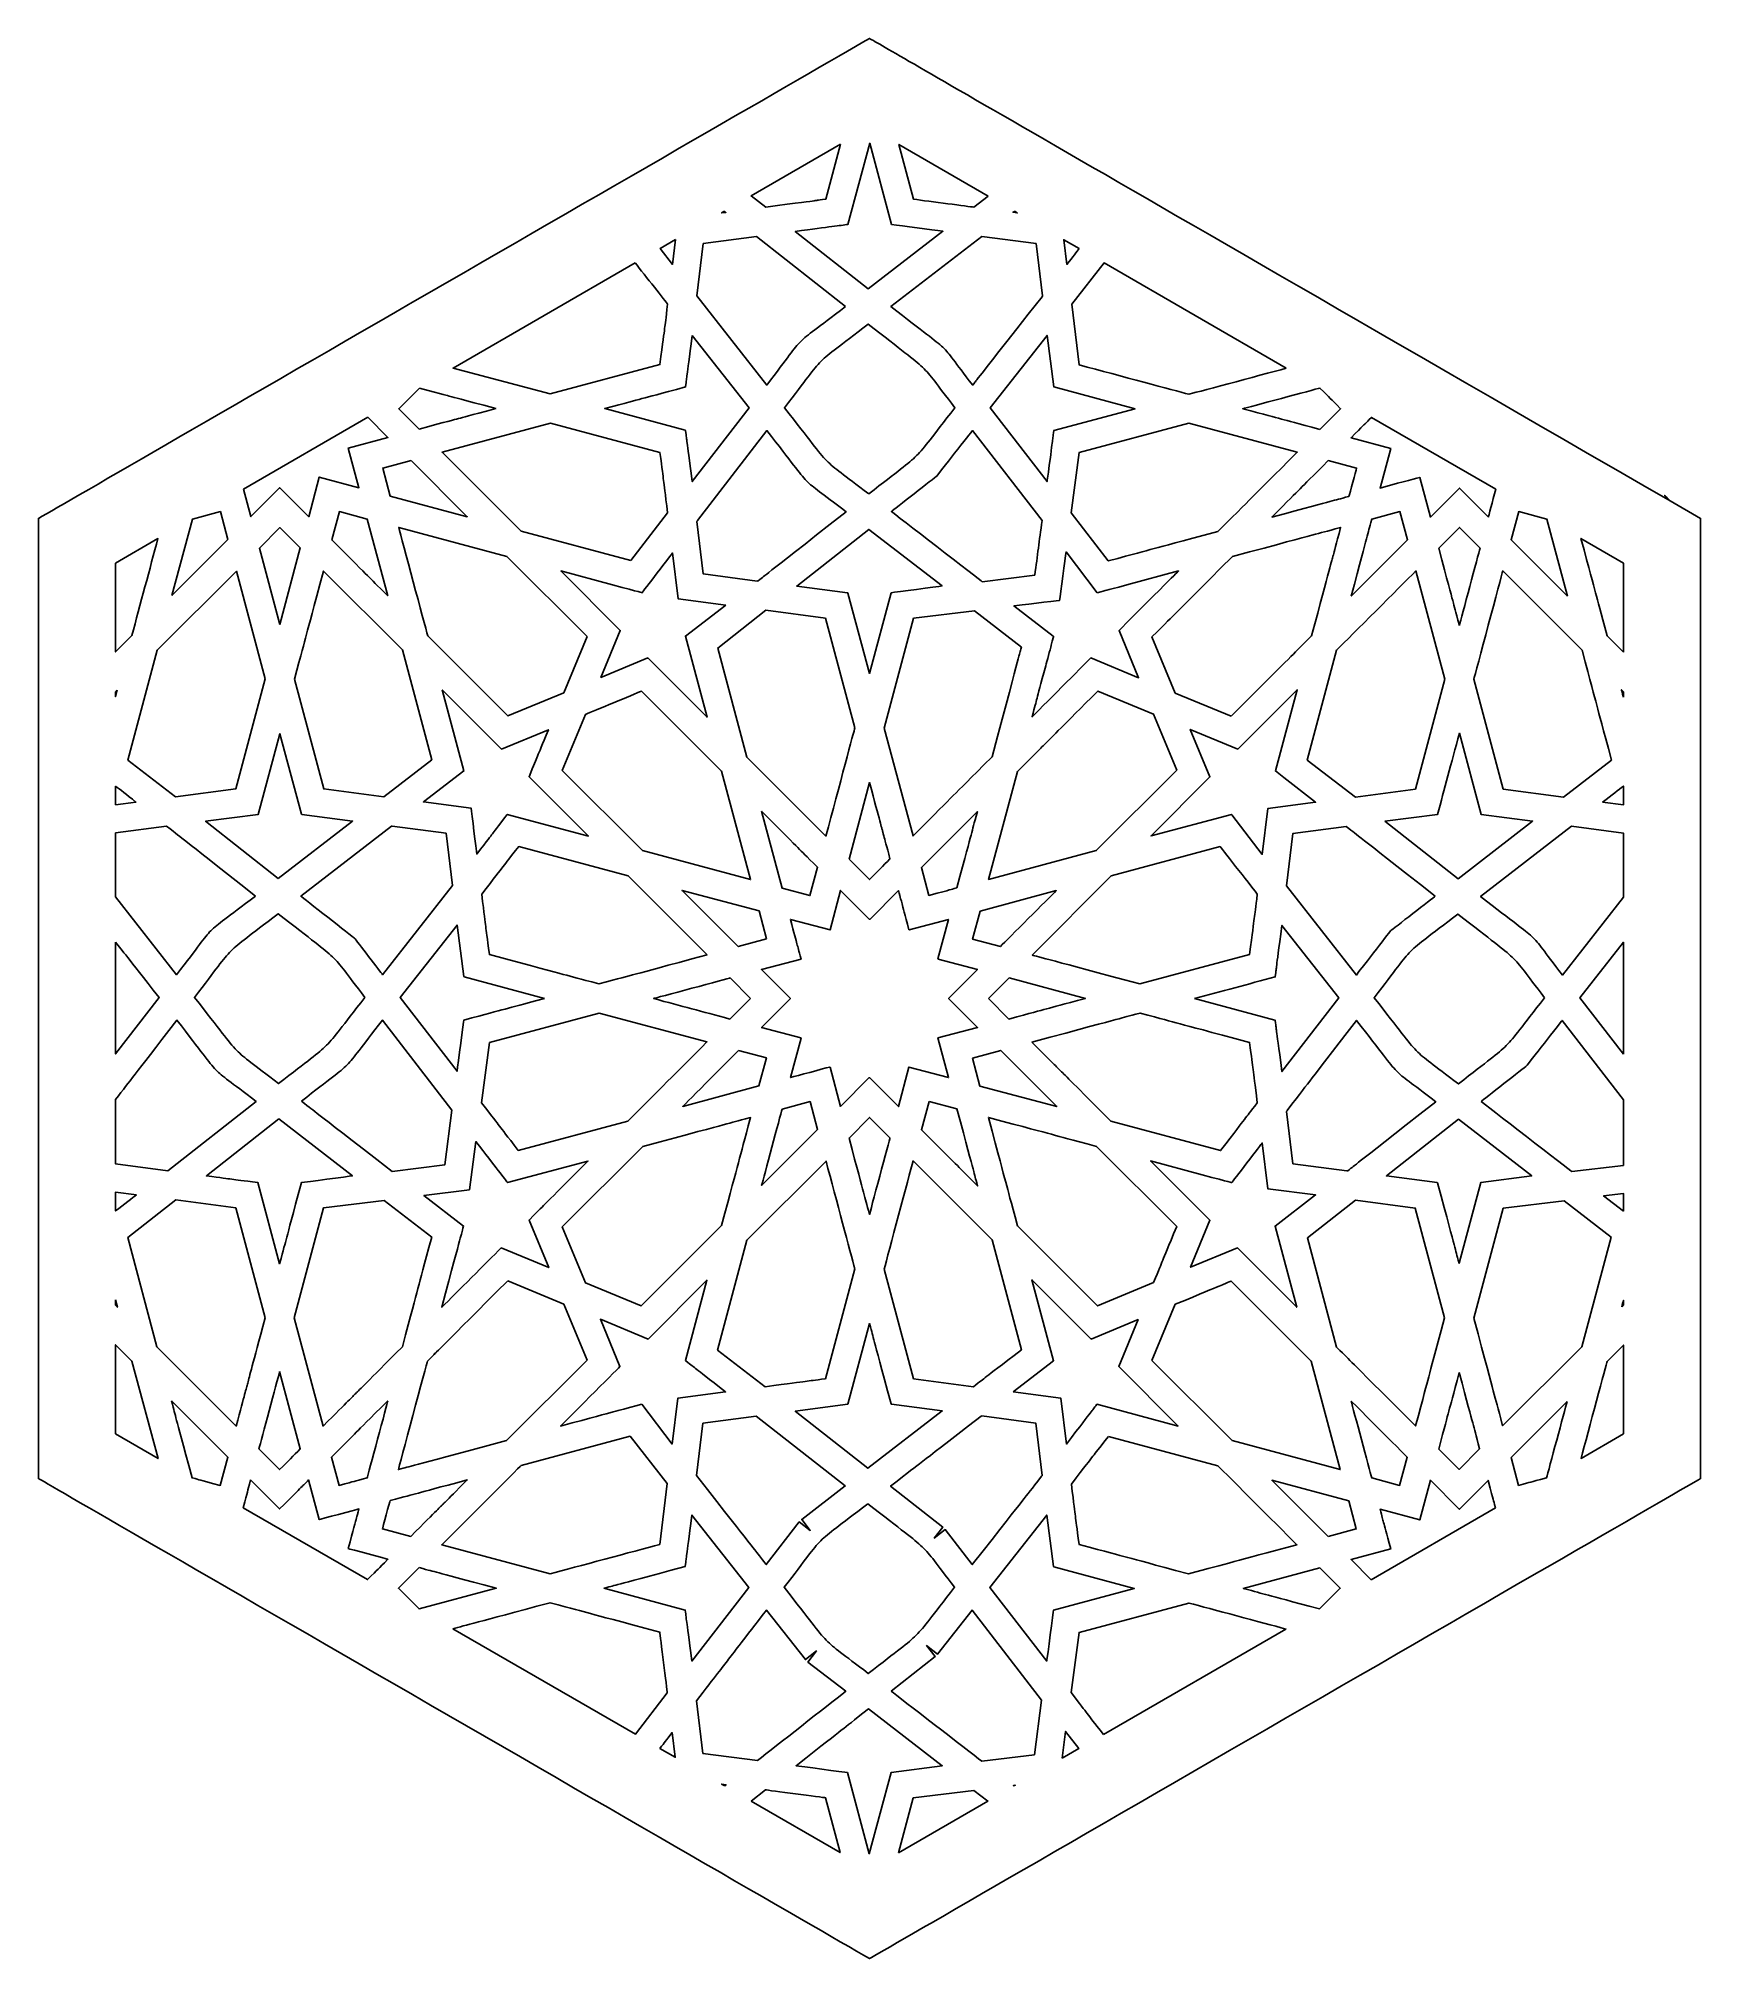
# Model space of a CAD drawing. Header units: millimetres. Extents: x -43.2 to 43.4, y -49.9 to 50.1.
import ezdxf

# ---------------------------------------------------------------- set-up
doc = ezdxf.new("R2010")
doc.units = ezdxf.units.MM
doc.header["$MEASUREMENT"] = 0
doc.layers.add('layer 1', color=7, linetype='Continuous')

msp = doc.modelspace()

# ---------------------------------------------------------------- linework, layer by layer
at = {"layer": 'layer 1', "color": 250}
for points, knots in [([(41.7985, 25.999), (11.0066, 43.7766), (1.1081, 49.4916), (0.0861, 50.0818), (0.0861, 50.0818), (-6.948, 46.0209), (-39.5628, 27.1904), (-43.2153, 25.0818), (-43.2153, 25.0818), (-43.2153, 19.9401), (-43.2153, -19.7192), (-43.2153, -24.9181), (-43.2153, -24.9181), (-42.6412, -25.2496), (-6.2467, -46.2618), (0.0861, -49.9181), (0.0861, -49.9181), (1.8574, -48.8957), (41.6881, -25.8991), (43.3871, -24.9181), (43.3871, -24.9181), (43.3871, -19.777), (43.3871, 19.8815), (43.3871, 25.0818), (43.3871, 25.0818), (43.3871, 25.0818), (41.7992, 25.9987), (41.7992, 25.9987), (41.7992, 25.9987), (41.2647, 26.5331), (41.6232, 26.1744), (41.7985, 25.999)], [0, 0, 0, 0, 0.1111111, 0.1111111, 0.1111111, 0.1111111, 0.2222222, 0.2222222, 0.2222222, 0.2222222, 0.3333333, 0.3333333, 0.3333333, 0.3333333, 0.4444444, 0.4444444, 0.4444444, 0.4444444, 0.5555556, 0.5555556, 0.5555556, 0.5555556, 0.6666667, 0.6666667, 0.6666667, 0.6666667, 0.7777778, 0.7777778, 0.7777778, 0.7777778, 1, 1, 1, 1]), ([(-1.4228, 44.5703), (-1.4228, 44.5703), (-2.1897, 41.7065), (-2.1897, 41.7065), (-2.1897, 41.7065), (-3.2505, 41.5668), (-1.7237, 41.7675), (-5.3234, 41.2941), (-5.3234, 41.2941), (-5.3234, 41.2941), (-6.0851, 41.8786), (-6.0851, 41.8786), (-6.0851, 41.8786), (-6.0851, 41.8786), (-1.4228, 44.5703), (-1.4228, 44.5703)], [0, 0, 0, 0, 0.2, 0.2, 0.2, 0.2, 0.4, 0.4, 0.4, 0.4, 0.6, 0.6, 0.6, 0.6, 1, 1, 1, 1]), ([(1.2284, 40.3924), (1.8048, 40.3162), (3.3306, 40.1154), (3.9073, 40.0396), (3.9073, 40.0396), (3.9073, 40.0396), (0.025, 37.0424), (0.025, 37.0424), (0.025, 37.0424), (0.025, 37.0424), (-3.7811, 40.0308), (-3.7811, 40.0308), (-3.7811, 40.0308), (-1.9364, 40.2738), (-1.4591, 40.3366), (-1.0375, 40.3924), (-1.0375, 40.3924), (-1.0375, 40.3924), (0.0956, 44.6204), (0.0956, 44.6204), (0.0956, 44.6204), (0.0956, 44.6204), (1.2284, 40.3924), (1.2284, 40.3924)], [0, 0, 0, 0, 0.1428571, 0.1428571, 0.1428571, 0.1428571, 0.2857143, 0.2857143, 0.2857143, 0.2857143, 0.4285714, 0.4285714, 0.4285714, 0.4285714, 0.5714286, 0.5714286, 0.5714286, 0.5714286, 0.7142857, 0.7142857, 0.7142857, 0.7142857, 1, 1, 1, 1]), ([(6.2674, 41.8723), (6.2674, 41.8723), (5.5142, 41.2941), (5.5142, 41.2941), (5.5142, 41.2941), (5.2588, 41.3279), (3.2064, 41.5982), (2.3809, 41.7068), (2.3809, 41.7068), (2.3809, 41.7068), (1.6171, 44.5573), (1.6171, 44.5573), (1.6171, 44.5573), (1.6171, 44.5573), (6.2674, 41.8723), (6.2674, 41.8723)], [0, 0, 0, 0, 0.2, 0.2, 0.2, 0.2, 0.4, 0.4, 0.4, 0.4, 0.6, 0.6, 0.6, 0.6, 1, 1, 1, 1]), ([(-7.469, 41.0792), (-7.469, 41.0792), (-7.3946, 41.021), (-7.3946, 41.021), (-7.3946, 41.021), (-7.3946, 41.021), (-7.6221, 40.991), (-7.6221, 40.991), (-7.6221, 40.991), (-7.6221, 40.991), (-7.469, 41.0792), (-7.469, 41.0792)], [0, 0, 0, 0, 0.25, 0.25, 0.25, 0.25, 0.5, 0.5, 0.5, 0.5, 1, 1, 1, 1]), ([(7.6359, 41.0824), (7.6359, 41.0824), (7.7879, 40.9945), (7.7879, 40.9945), (7.7879, 40.9945), (7.7879, 40.9945), (7.5611, 41.0242), (7.5611, 41.0242), (7.5611, 41.0242), (7.5882, 41.0453), (7.6101, 41.0619), (7.6359, 41.0824)], [0, 0, 0, 0, 0.25, 0.25, 0.25, 0.25, 0.5, 0.5, 0.5, 0.5, 1, 1, 1, 1]), ([(-10.0168, 39.6085), (-10.0168, 39.6085), (-10.1767, 38.3074), (-10.1767, 38.3074), (-10.1767, 38.3074), (-10.1767, 38.3074), (-10.8197, 39.1449), (-10.8197, 39.1449), (-10.8197, 39.1449), (-10.8197, 39.1449), (-10.0168, 39.6085), (-10.0168, 39.6085)], [0, 0, 0, 0, 0.25, 0.25, 0.25, 0.25, 0.5, 0.5, 0.5, 0.5, 1, 1, 1, 1]), ([(-1.1617, 36.1262), (-4.1914, 33.7866), (-2.9948, 34.9737), (-5.2705, 32.0262), (-5.2705, 32.0262), (-5.2705, 32.0262), (-8.9145, 36.667), (-8.9145, 36.667), (-8.9145, 36.667), (-8.9145, 36.667), (-8.5784, 39.3989), (-8.5784, 39.3989), (-8.5784, 39.3989), (-8.5784, 39.3989), (-5.7965, 39.7655), (-5.7965, 39.7655), (-5.7965, 39.7655), (-5.7965, 39.7655), (-1.1617, 36.1262), (-1.1617, 36.1262)], [0, 0, 0, 0, 0.1666667, 0.1666667, 0.1666667, 0.1666667, 0.3333333, 0.3333333, 0.3333333, 0.3333333, 0.5, 0.5, 0.5, 0.5, 0.6666667, 0.6666667, 0.6666667, 0.6666667, 1, 1, 1, 1]), ([(8.7693, 39.3996), (8.7693, 39.3996), (9.1052, 36.6681), (9.1052, 36.6681), (9.1052, 36.6681), (9.1052, 36.6681), (9.0734, 36.6282), (9.0734, 36.6282), (9.0734, 36.6282), (9.0734, 36.6282), (9.0734, 36.6265), (9.0734, 36.6265), (9.0734, 36.6265), (4.9734, 31.4053), (5.8208, 32.4845), (5.461, 32.0262), (5.461, 32.0262), (3.5115, 34.5514), (4.6842, 33.3837), (1.204, 36.1163), (1.204, 36.1163), (1.204, 36.1163), (5.9386, 39.7722), (5.9386, 39.7722), (5.9386, 39.7722), (5.9386, 39.7722), (8.7693, 39.3996), (8.7693, 39.3996)], [0, 0, 0, 0, 0.125, 0.125, 0.125, 0.125, 0.25, 0.25, 0.25, 0.25, 0.375, 0.375, 0.375, 0.375, 0.5, 0.5, 0.5, 0.5, 0.625, 0.625, 0.625, 0.625, 0.75, 0.75, 0.75, 0.75, 1, 1, 1, 1]), ([(11.0045, 39.1375), (10.8793, 38.9745), (10.687, 38.7241), (10.3678, 38.3078), (10.3678, 38.3078), (10.3678, 38.3078), (10.209, 39.5968), (10.209, 39.5968), (10.209, 39.5968), (10.209, 39.5968), (11.0045, 39.1375), (11.0045, 39.1375)], [0, 0, 0, 0, 0.25, 0.25, 0.25, 0.25, 0.5, 0.5, 0.5, 0.5, 1, 1, 1, 1]), ([(-12.1192, 38.3946), (-11.6148, 37.7525), (-10.5295, 36.3703), (-10.4308, 36.2419), (-10.4308, 36.2419), (-10.632, 34.6061), (-10.5135, 35.5335), (-10.8343, 33.0969), (-10.8343, 33.0969), (-10.8343, 33.0969), (-16.5558, 31.5637), (-16.5558, 31.5637), (-16.5558, 31.5637), (-16.5558, 31.5637), (-21.6063, 32.917), (-21.6063, 32.917), (-21.6063, 32.917), (-21.6063, 32.917), (-12.1192, 38.3946), (-12.1192, 38.3946)], [0, 0, 0, 0, 0.1666667, 0.1666667, 0.1666667, 0.1666667, 0.3333333, 0.3333333, 0.3333333, 0.3333333, 0.5, 0.5, 0.5, 0.5, 0.6666667, 0.6666667, 0.6666667, 0.6666667, 1, 1, 1, 1]), ([(21.7974, 32.9061), (20.3828, 32.5272), (16.8314, 31.5754), (16.7283, 31.5479), (16.7283, 31.5479), (15.8764, 31.7761), (13.2129, 32.4898), (11.0105, 33.0803), (11.0105, 33.0803), (11.0105, 33.0803), (10.6214, 36.2444), (10.6214, 36.2444), (10.6214, 36.2444), (10.6214, 36.2444), (12.3042, 38.3872), (12.3042, 38.3872), (12.3042, 38.3872), (12.3042, 38.3872), (21.7974, 32.9061), (21.7974, 32.9061)], [0, 0, 0, 0, 0.1666667, 0.1666667, 0.1666667, 0.1666667, 0.3333333, 0.3333333, 0.3333333, 0.3333333, 0.5, 0.5, 0.5, 0.5, 0.6666667, 0.6666667, 0.6666667, 0.6666667, 1, 1, 1, 1]), ([(0.0441, 26.3557), (0.0441, 26.3557), (0.0441, 26.356), (0.0441, 26.356), (0.0441, 26.356), (0.0441, 26.356), (0.0434, 26.356), (0.0434, 26.356), (0.0434, 26.356), (-2.6494, 28.4357), (-1.6457, 27.4094), (-4.3448, 30.8469), (-4.3448, 30.8469), (-2.0306, 33.8441), (-3.0254, 32.851), (0.0176, 35.2002), (0.0176, 35.2002), (3.5422, 32.4326), (2.5453, 33.4246), (4.5353, 30.8469), (4.5353, 30.8469), (2.1099, 27.758), (3.1337, 28.7824), (0.0441, 26.3557)], [0, 0, 0, 0, 0.1428571, 0.1428571, 0.1428571, 0.1428571, 0.2857143, 0.2857143, 0.2857143, 0.2857143, 0.4285714, 0.4285714, 0.4285714, 0.4285714, 0.5714286, 0.5714286, 0.5714286, 0.5714286, 0.7142857, 0.7142857, 0.7142857, 0.7142857, 1, 1, 1, 1]), ([(-9.1483, 34.611), (-9.1483, 34.611), (-6.1867, 30.8391), (-6.1867, 30.8391), (-6.1867, 30.8391), (-6.1867, 30.8391), (-9.1508, 27.0002), (-9.1508, 27.0002), (-9.1508, 27.0002), (-9.4776, 29.4834), (-9.4116, 28.9669), (-9.497, 29.6619), (-9.497, 29.6619), (-9.497, 29.6619), (-9.5187, 29.6676), (-9.5187, 29.6676), (-9.5187, 29.6676), (-9.5187, 29.6676), (-9.52, 29.6788), (-9.52, 29.6788), (-9.52, 29.6788), (-9.52, 29.6788), (-13.7089, 30.801), (-13.7089, 30.801), (-13.7089, 30.801), (-11.376, 31.4262), (-12.2698, 31.187), (-9.497, 31.9296), (-9.497, 31.9296), (-9.4096, 32.6387), (-9.4764, 32.1165), (-9.1483, 34.611)], [0, 0, 0, 0, 0.1111111, 0.1111111, 0.1111111, 0.1111111, 0.2222222, 0.2222222, 0.2222222, 0.2222222, 0.3333333, 0.3333333, 0.3333333, 0.3333333, 0.4444444, 0.4444444, 0.4444444, 0.4444444, 0.5555556, 0.5555556, 0.5555556, 0.5555556, 0.6666667, 0.6666667, 0.6666667, 0.6666667, 0.7777778, 0.7777778, 0.7777778, 0.7777778, 1, 1, 1, 1]), ([(13.9206, 30.7957), (13.9206, 30.7957), (9.6922, 29.6626), (9.6922, 29.6626), (9.6922, 29.6626), (9.5962, 28.9359), (9.6717, 29.5106), (9.3507, 27.0701), (9.3507, 27.0701), (9.3507, 27.0701), (9.3507, 27.0704), (9.3507, 27.0704), (9.3507, 27.0704), (9.3433, 27.0143), (9.344, 27.0203), (9.3415, 27.0002), (9.3415, 27.0002), (9.3415, 27.0002), (6.3775, 30.8395), (6.3775, 30.8395), (6.3775, 30.8395), (6.3775, 30.8395), (9.3387, 34.611), (9.3387, 34.611), (9.3387, 34.611), (9.3387, 34.611), (9.6922, 31.9285), (9.6922, 31.9285), (9.6922, 31.9285), (9.6922, 31.9285), (13.9206, 30.7957), (13.9206, 30.7957)], [0, 0, 0, 0, 0.1111111, 0.1111111, 0.1111111, 0.1111111, 0.2222222, 0.2222222, 0.2222222, 0.2222222, 0.3333333, 0.3333333, 0.3333333, 0.3333333, 0.4444444, 0.4444444, 0.4444444, 0.4444444, 0.5555556, 0.5555556, 0.5555556, 0.5555556, 0.6666667, 0.6666667, 0.6666667, 0.6666667, 0.7777778, 0.7777778, 0.7777778, 0.7777778, 1, 1, 1, 1]), ([(-23.3645, 31.8728), (-20.6609, 31.1485), (-23.0898, 31.799), (-19.3842, 30.806), (-19.3842, 30.806), (-22.2828, 30.0292), (-20.3352, 30.5513), (-23.3816, 29.7349), (-23.3816, 29.7349), (-23.3816, 29.7349), (-24.4419, 30.7957), (-24.4419, 30.7957), (-24.4419, 30.7957), (-24.4419, 30.7957), (-23.3645, 31.8728), (-23.3645, 31.8728)], [0, 0, 0, 0, 0.2, 0.2, 0.2, 0.2, 0.4, 0.4, 0.4, 0.4, 0.6, 0.6, 0.6, 0.6, 1, 1, 1, 1]), ([(23.5557, 29.7187), (21.0883, 30.3798), (22.001, 30.1353), (19.5361, 30.7957), (19.5361, 30.7957), (19.8176, 30.8709), (23.2717, 31.7962), (23.5557, 31.8724), (23.5557, 31.8724), (24.1603, 31.2681), (24.028, 31.4001), (24.6327, 30.7957), (24.6327, 30.7957), (24.6327, 30.7957), (23.5557, 29.7187), (23.5557, 29.7187)], [0, 0, 0, 0, 0.2, 0.2, 0.2, 0.2, 0.4, 0.4, 0.4, 0.4, 0.6, 0.6, 0.6, 0.6, 1, 1, 1, 1]), ([(-26.054, 30.3495), (-26.054, 30.3495), (-25.0045, 29.3), (-25.0045, 29.3), (-25.0045, 29.3), (-25.0045, 29.3), (-25.0049, 29.3), (-25.0049, 29.3), (-25.0049, 29.3), (-25.0049, 29.3), (-25.0049, 29.3), (-25.0049, 29.3), (-25.0049, 29.3), (-25.0049, 29.3), (-27.0694, 28.7468), (-27.0694, 28.7468), (-27.0694, 28.7468), (-27.0694, 28.7468), (-26.516, 26.682), (-26.516, 26.682), (-26.516, 26.682), (-26.516, 26.682), (-28.5808, 27.2355), (-28.5808, 27.2355), (-28.5808, 27.2355), (-28.5808, 27.2355), (-29.1333, 25.1732), (-29.1333, 25.1732), (-29.1333, 25.1732), (-29.1333, 25.1732), (-30.6265, 26.6661), (-30.6265, 26.6661), (-30.6265, 26.6661), (-30.6265, 26.6661), (-30.628, 26.6647), (-30.628, 26.6647), (-30.628, 26.6647), (-30.628, 26.6647), (-30.6454, 26.682), (-30.6454, 26.682), (-30.6454, 26.682), (-30.6454, 26.682), (-32.1451, 25.182), (-32.1451, 25.182), (-32.1451, 25.182), (-32.1451, 25.182), (-32.5282, 26.6114), (-32.5282, 26.6114), (-32.5282, 26.6114), (-32.5282, 26.6114), (-26.054, 30.3495), (-26.054, 30.3495)], [0, 0, 0, 0, 0.0714286, 0.0714286, 0.0714286, 0.0714286, 0.1428571, 0.1428571, 0.1428571, 0.1428571, 0.2142857, 0.2142857, 0.2142857, 0.2142857, 0.2857143, 0.2857143, 0.2857143, 0.2857143, 0.3571429, 0.3571429, 0.3571429, 0.3571429, 0.4285714, 0.4285714, 0.4285714, 0.4285714, 0.5, 0.5, 0.5, 0.5, 0.5714286, 0.5714286, 0.5714286, 0.5714286, 0.6428571, 0.6428571, 0.6428571, 0.6428571, 0.7142857, 0.7142857, 0.7142857, 0.7142857, 0.7857143, 0.7857143, 0.7857143, 0.7857143, 0.8571429, 0.8571429, 0.8571429, 0.8571429, 1, 1, 1, 1]), ([(-12.3459, 22.8851), (-12.3459, 22.8851), (-18.0631, 24.4168), (-18.0631, 24.4168), (-18.0631, 24.4168), (-18.0631, 24.4168), (-22.1786, 28.532), (-22.1786, 28.532), (-22.1786, 28.532), (-22.1786, 28.532), (-16.5373, 30.0433), (-16.5373, 30.0433), (-16.5373, 30.0433), (-16.5373, 30.0433), (-10.8329, 28.515), (-10.8329, 28.515), (-10.8329, 28.515), (-10.5914, 26.6785), (-10.6974, 27.5198), (-10.4342, 25.376), (-10.4342, 25.376), (-10.4342, 25.376), (-12.3459, 22.8851), (-12.3459, 22.8851)], [0, 0, 0, 0, 0.1428571, 0.1428571, 0.1428571, 0.1428571, 0.2857143, 0.2857143, 0.2857143, 0.2857143, 0.4285714, 0.4285714, 0.4285714, 0.4285714, 0.5714286, 0.5714286, 0.5714286, 0.5714286, 0.7142857, 0.7142857, 0.7142857, 0.7142857, 1, 1, 1, 1]), ([(18.2393, 24.4027), (18.2393, 24.4027), (18.2393, 24.4024), (18.2393, 24.4024), (18.2393, 24.4024), (18.2393, 24.4024), (18.2389, 24.4024), (18.2389, 24.4024), (18.2389, 24.4024), (14.1277, 23.3006), (15.3818, 23.6368), (12.5285, 22.8724), (12.5285, 22.8724), (12.5285, 22.8724), (10.5939, 25.3781), (10.5939, 25.3781), (10.5939, 25.3781), (10.5939, 25.3781), (11.0063, 28.5101), (11.0063, 28.5101), (11.0063, 28.5101), (11.0063, 28.5101), (16.728, 30.0433), (16.728, 30.0433), (16.728, 30.0433), (16.728, 30.0433), (22.3686, 28.5316), (22.3686, 28.5316), (22.3686, 28.5316), (19.7217, 25.8851), (20.5518, 26.7148), (18.2393, 24.4027)], [0, 0, 0, 0, 0.1111111, 0.1111111, 0.1111111, 0.1111111, 0.2222222, 0.2222222, 0.2222222, 0.2222222, 0.3333333, 0.3333333, 0.3333333, 0.3333333, 0.4444444, 0.4444444, 0.4444444, 0.4444444, 0.5555556, 0.5555556, 0.5555556, 0.5555556, 0.6666667, 0.6666667, 0.6666667, 0.6666667, 0.7777778, 0.7777778, 0.7777778, 0.7777778, 1, 1, 1, 1]), ([(32.3289, 25.1548), (32.3289, 25.1548), (30.8176, 26.6661), (30.8176, 26.6661), (30.8176, 26.6661), (30.8176, 26.6661), (29.3063, 25.1548), (29.3063, 25.1548), (29.3063, 25.1548), (29.3063, 25.1548), (28.7528, 27.2193), (28.7528, 27.2193), (28.7528, 27.2193), (28.4547, 27.1396), (27.4588, 26.8729), (26.688, 26.6661), (26.688, 26.6661), (26.688, 26.6661), (27.2411, 28.7309), (27.2411, 28.7309), (27.2411, 28.7309), (27.2411, 28.7309), (25.1767, 29.2844), (25.1767, 29.2844), (25.1767, 29.2844), (26.4438, 30.552), (25.5425, 29.6503), (26.2361, 30.3435), (26.2361, 30.3435), (26.2361, 30.3435), (32.7166, 26.6019), (32.7166, 26.6019), (32.7166, 26.6019), (32.5533, 25.9941), (32.3289, 25.1559), (32.3289, 25.1548)], [0, 0, 0, 0, 0.1, 0.1, 0.1, 0.1, 0.2, 0.2, 0.2, 0.2, 0.3, 0.3, 0.3, 0.3, 0.4, 0.4, 0.4, 0.4, 0.5, 0.5, 0.5, 0.5, 0.6, 0.6, 0.6, 0.6, 0.7, 0.7, 0.7, 0.7, 0.8, 0.8, 0.8, 0.8, 1, 1, 1, 1]), ([(-8.8831, 24.9682), (-8.8831, 24.9682), (-5.261, 29.6602), (-5.261, 29.6602), (-5.261, 29.6602), (-2.6021, 26.2742), (-3.7804, 27.4722), (-1.1353, 25.43), (-1.1353, 25.43), (-5.8858, 21.6997), (-5.1492, 22.2783), (-5.7207, 21.8292), (-5.7207, 21.8292), (-5.7207, 21.8292), (-5.7496, 21.8331), (-5.7496, 21.8331), (-5.7496, 21.8331), (-5.7496, 21.8331), (-5.7641, 21.8218), (-5.7641, 21.8218), (-5.7641, 21.8218), (-5.7641, 21.8218), (-8.5787, 22.1922), (-8.5787, 22.1922), (-8.5787, 22.1922), (-8.5787, 22.1922), (-8.9133, 24.9149), (-8.9133, 24.9149), (-8.9133, 24.9149), (-8.9133, 24.9149), (-8.8813, 24.9541), (-8.8813, 24.9541), (-8.8813, 24.9541), (-8.8813, 24.9541), (-8.8831, 24.9682), (-8.8831, 24.9682)], [0, 0, 0, 0, 0.1, 0.1, 0.1, 0.1, 0.2, 0.2, 0.2, 0.2, 0.3, 0.3, 0.3, 0.3, 0.4, 0.4, 0.4, 0.4, 0.5, 0.5, 0.5, 0.5, 0.6, 0.6, 0.6, 0.6, 0.7, 0.7, 0.7, 0.7, 0.8, 0.8, 0.8, 0.8, 1, 1, 1, 1]), ([(8.6984, 22.1216), (8.6984, 22.1216), (5.964, 21.7858), (5.964, 21.7858), (5.964, 21.7858), (5.8801, 21.8497), (1.3141, 25.3753), (1.2305, 25.4402), (1.2305, 25.4402), (1.3391, 25.5252), (3.4851, 27.2158), (3.6008, 27.2909), (3.6008, 27.2909), (3.6759, 27.4066), (5.3661, 29.5515), (5.4515, 29.6602), (5.4515, 29.6602), (5.4515, 29.6602), (9.0734, 24.9689), (9.0734, 24.9689), (9.0734, 24.9689), (8.9298, 23.8767), (8.8392, 23.1895), (8.6984, 22.1216)], [0, 0, 0, 0, 0.1428571, 0.1428571, 0.1428571, 0.1428571, 0.2857143, 0.2857143, 0.2857143, 0.2857143, 0.4285714, 0.4285714, 0.4285714, 0.4285714, 0.5714286, 0.5714286, 0.5714286, 0.5714286, 0.7142857, 0.7142857, 0.7142857, 0.7142857, 1, 1, 1, 1]), ([(-23.8016, 28.097), (-23.8016, 28.097), (-20.8755, 25.1707), (-20.8755, 25.1707), (-20.8755, 25.1707), (-20.8755, 25.1707), (-24.8794, 26.2431), (-24.8794, 26.2431), (-24.8794, 26.2431), (-24.8794, 26.2431), (-25.2706, 27.7033), (-25.2706, 27.7033), (-25.2706, 27.7033), (-25.2706, 27.7033), (-23.8016, 28.097), (-23.8016, 28.097)], [0, 0, 0, 0, 0.2, 0.2, 0.2, 0.2, 0.4, 0.4, 0.4, 0.4, 0.6, 0.6, 0.6, 0.6, 1, 1, 1, 1]), ([(25.067, 26.2322), (23.9903, 25.9433), (24.8077, 26.1624), (21.0478, 25.1548), (21.0478, 25.1548), (22.8413, 26.9487), (22.207, 26.3144), (23.9896, 28.0973), (23.9896, 28.0973), (23.9896, 28.0973), (23.9903, 28.0973), (23.9903, 28.0973), (23.9903, 28.0973), (23.9903, 28.0973), (23.9903, 28.0973), (23.9903, 28.0973), (23.9903, 28.0973), (23.9903, 28.0973), (25.461, 27.7033), (25.461, 27.7033), (25.461, 27.7033), (25.419, 27.5456), (25.1086, 26.3864), (25.067, 26.2322)], [0, 0, 0, 0, 0.1428571, 0.1428571, 0.1428571, 0.1428571, 0.2857143, 0.2857143, 0.2857143, 0.2857143, 0.4285714, 0.4285714, 0.4285714, 0.4285714, 0.5714286, 0.5714286, 0.5714286, 0.5714286, 0.7142857, 0.7142857, 0.7142857, 0.7142857, 1, 1, 1, 1]), ([(18.9325, 14.7817), (18.9325, 14.7817), (16.0122, 15.9911), (16.0122, 15.9911), (16.0122, 15.9911), (16.0122, 15.9911), (14.8032, 18.9107), (14.8032, 18.9107), (14.8032, 18.9107), (16.36, 20.4675), (15.4665, 19.5739), (18.9918, 23.0992), (18.9918, 23.0992), (24.1437, 24.4796), (22.9912, 24.1709), (24.6327, 24.6108), (24.6327, 24.6108), (23.664, 20.9963), (25.0063, 26.0036), (23.121, 18.9703), (23.121, 18.9703), (21.7611, 17.61), (22.6102, 18.4591), (18.9325, 14.7817)], [0, 0, 0, 0, 0.1428571, 0.1428571, 0.1428571, 0.1428571, 0.2857143, 0.2857143, 0.2857143, 0.2857143, 0.4285714, 0.4285714, 0.4285714, 0.4285714, 0.5714286, 0.5714286, 0.5714286, 0.5714286, 0.7142857, 0.7142857, 0.7142857, 0.7142857, 1, 1, 1, 1]), ([(-36.2547, 21.0728), (-36.2547, 21.0728), (-35.1902, 25.0455), (-35.1902, 25.0455), (-35.1902, 25.0455), (-35.1902, 25.0455), (-33.7326, 25.436), (-33.7326, 25.436), (-33.7326, 25.436), (-33.7326, 25.436), (-33.3433, 23.984), (-33.3433, 23.984), (-33.3433, 23.984), (-33.3433, 23.984), (-36.2547, 21.0728), (-36.2547, 21.0728)], [0, 0, 0, 0, 0.2, 0.2, 0.2, 0.2, 0.4, 0.4, 0.4, 0.4, 0.6, 0.6, 0.6, 0.6, 1, 1, 1, 1]), ([(-25.0059, 21.0464), (-26.2493, 22.2892), (-25.6199, 21.6599), (-27.9283, 23.9681), (-27.9283, 23.9681), (-27.9283, 23.9681), (-27.5345, 25.4399), (-27.5345, 25.4399), (-27.5345, 25.4399), (-27.5345, 25.4399), (-26.0786, 25.0497), (-26.0786, 25.0497), (-26.0786, 25.0497), (-26.0786, 25.0497), (-25.0059, 21.0464), (-25.0059, 21.0464)], [0, 0, 0, 0, 0.2, 0.2, 0.2, 0.2, 0.4, 0.4, 0.4, 0.4, 0.6, 0.6, 0.6, 0.6, 1, 1, 1, 1]), ([(25.1767, 21.0263), (26.1532, 24.6701), (25.981, 24.0277), (26.2537, 25.0451), (26.2537, 25.0451), (26.2537, 25.0451), (27.7248, 25.4395), (27.7248, 25.4395), (27.7248, 25.4395), (27.7248, 25.4395), (28.1192, 23.9684), (28.1192, 23.9684), (28.1192, 23.9684), (28.1192, 23.9684), (25.1767, 21.0263), (25.1767, 21.0263)], [0, 0, 0, 0, 0.2, 0.2, 0.2, 0.2, 0.4, 0.4, 0.4, 0.4, 0.6, 0.6, 0.6, 0.6, 1, 1, 1, 1]), ([(36.4578, 21.0263), (35.4912, 21.9925), (34.6932, 22.7909), (33.5156, 23.9684), (33.5156, 23.9684), (33.5156, 23.9684), (33.9097, 25.4395), (33.9097, 25.4395), (33.9097, 25.4395), (33.9097, 25.4395), (35.3811, 25.0451), (35.3811, 25.0451), (35.3811, 25.0451), (35.3811, 25.0451), (35.3811, 25.0448), (35.3811, 25.0448), (35.3811, 25.0448), (35.3811, 25.0448), (36.4578, 21.0263), (36.4578, 21.0263)], [0, 0, 0, 0, 0.1666667, 0.1666667, 0.1666667, 0.1666667, 0.3333333, 0.3333333, 0.3333333, 0.3333333, 0.5, 0.5, 0.5, 0.5, 0.6666667, 0.6666667, 0.6666667, 0.6666667, 1, 1, 1, 1]), ([(-39.1964, 22.7616), (-39.1964, 22.7616), (-36.9881, 24.0365), (-36.9881, 24.0365), (-36.9881, 24.0365), (-37.4005, 22.4988), (-37.9198, 20.5588), (-38.3415, 18.9862), (-38.3415, 18.9862), (-38.3415, 18.9862), (-39.1964, 18.131), (-39.1964, 18.131), (-39.1964, 18.131), (-39.1964, 18.131), (-39.1964, 22.7616), (-39.1964, 22.7616)], [0, 0, 0, 0, 0.2, 0.2, 0.2, 0.2, 0.4, 0.4, 0.4, 0.4, 0.6, 0.6, 0.6, 0.6, 1, 1, 1, 1]), ([(-30.6378, 19.5569), (-30.6378, 19.5569), (-31.7033, 23.5342), (-31.7033, 23.5342), (-31.7033, 23.5342), (-31.7033, 23.5342), (-30.628, 24.6094), (-30.628, 24.6094), (-30.628, 24.6094), (-30.628, 24.6094), (-29.5682, 23.5497), (-29.5682, 23.5497), (-29.5682, 23.5497), (-29.5682, 23.5497), (-30.6378, 19.5569), (-30.6378, 19.5569)], [0, 0, 0, 0, 0.2, 0.2, 0.2, 0.2, 0.4, 0.4, 0.4, 0.4, 0.6, 0.6, 0.6, 0.6, 1, 1, 1, 1]), ([(-14.6312, 18.9265), (-14.6312, 18.9265), (-15.8404, 16.0066), (-15.8404, 16.0066), (-15.8404, 16.0066), (-15.8404, 16.0066), (-18.7584, 14.7983), (-18.7584, 14.7983), (-18.7584, 14.7983), (-18.7584, 14.7983), (-22.9303, 18.9703), (-22.9303, 18.9703), (-22.9303, 18.9703), (-23.094, 19.5806), (-24.2762, 23.9924), (-24.4419, 24.6108), (-24.4419, 24.6108), (-24.4419, 24.6108), (-18.8053, 23.1006), (-18.8053, 23.1006), (-18.8053, 23.1006), (-18.8053, 23.1006), (-14.6312, 18.9265), (-14.6312, 18.9265)], [0, 0, 0, 0, 0.1428571, 0.1428571, 0.1428571, 0.1428571, 0.2857143, 0.2857143, 0.2857143, 0.2857143, 0.4285714, 0.4285714, 0.4285714, 0.4285714, 0.5714286, 0.5714286, 0.5714286, 0.5714286, 0.7142857, 0.7142857, 0.7142857, 0.7142857, 1, 1, 1, 1]), ([(1.2097, 21.215), (1.2097, 21.215), (0.0836, 17.0141), (0.0836, 17.0141), (0.0836, 17.0141), (0.0836, 17.0141), (-1.0375, 21.1995), (-1.0375, 21.1995), (-1.0375, 21.1995), (-1.0375, 21.1995), (-1.0524, 21.2012), (-1.0524, 21.2012), (-1.0524, 21.2012), (-1.0524, 21.2012), (-1.0562, 21.2154), (-1.0562, 21.2154), (-1.0562, 21.2154), (-1.0562, 21.2154), (-3.7052, 21.5639), (-3.7052, 21.5639), (-3.7052, 21.5639), (-3.7052, 21.5639), (0.0515, 24.5138), (0.0515, 24.5138), (0.0515, 24.5138), (0.0515, 24.5138), (3.871, 21.565), (3.871, 21.565), (3.871, 21.565), (3.6212, 21.5322), (1.4601, 21.2478), (1.2097, 21.215)], [0, 0, 0, 0, 0.1111111, 0.1111111, 0.1111111, 0.1111111, 0.2222222, 0.2222222, 0.2222222, 0.2222222, 0.3333333, 0.3333333, 0.3333333, 0.3333333, 0.4444444, 0.4444444, 0.4444444, 0.4444444, 0.5555556, 0.5555556, 0.5555556, 0.5555556, 0.6666667, 0.6666667, 0.6666667, 0.6666667, 0.7777778, 0.7777778, 0.7777778, 0.7777778, 1, 1, 1, 1]), ([(30.8176, 19.5143), (30.3826, 21.1381), (30.6909, 19.9863), (29.7406, 23.5338), (29.7406, 23.5338), (29.7406, 23.5338), (30.8176, 24.6108), (30.8176, 24.6108), (30.8176, 24.6108), (30.8176, 24.6108), (31.8943, 23.5335), (31.8943, 23.5335), (31.8943, 23.5335), (31.8054, 23.2015), (30.9199, 19.8956), (30.8176, 19.5143)], [0, 0, 0, 0, 0.2, 0.2, 0.2, 0.2, 0.4, 0.4, 0.4, 0.4, 0.6, 0.6, 0.6, 0.6, 1, 1, 1, 1]), ([(39.3682, 18.1159), (39.3682, 18.1159), (38.5138, 18.9703), (38.5138, 18.9703), (38.5138, 18.9703), (38.5138, 18.9703), (38.5138, 18.9706), (38.5138, 18.9706), (38.5138, 18.9706), (37.804, 21.6172), (38.0707, 20.6216), (37.1552, 24.0393), (37.1552, 24.0393), (37.1552, 24.0393), (39.3682, 22.7616), (39.3682, 22.7616), (39.3682, 22.7616), (39.3682, 22.7616), (39.3682, 18.1159), (39.3682, 18.1159)], [0, 0, 0, 0, 0.1666667, 0.1666667, 0.1666667, 0.1666667, 0.3333333, 0.3333333, 0.3333333, 0.3333333, 0.5, 0.5, 0.5, 0.5, 0.6666667, 0.6666667, 0.6666667, 0.6666667, 1, 1, 1, 1]), ([(-7.3946, 20.5708), (-7.3946, 20.5708), (-9.5043, 18.9516), (-9.5043, 18.9516), (-9.5043, 18.9516), (-9.5043, 18.9516), (-9.5043, 18.9512), (-9.5043, 18.9512), (-9.5043, 18.9512), (-9.5043, 18.9512), (-9.5049, 18.9512), (-9.5049, 18.9512), (-9.5049, 18.9512), (-9.5049, 18.9512), (-8.3728, 14.7271), (-8.3728, 14.7271), (-8.3728, 14.7271), (-8.3728, 14.7271), (-11.4481, 17.8026), (-11.4481, 17.8026), (-11.4481, 17.8026), (-11.4481, 17.8026), (-11.4486, 17.8026), (-11.4486, 17.8026), (-11.4486, 17.8026), (-11.4486, 17.8026), (-11.4506, 17.8015), (-11.4506, 17.8015), (-11.4506, 17.8015), (-11.4506, 17.8015), (-11.467, 17.8181), (-11.467, 17.8181), (-11.467, 17.8181), (-11.467, 17.8181), (-11.4672, 17.8181), (-11.4672, 17.8181), (-11.4672, 17.8181), (-11.4672, 17.8181), (-13.9113, 16.8056), (-13.9113, 16.8056), (-13.9113, 16.8056), (-13.9113, 16.8056), (-12.8982, 19.2521), (-12.8982, 19.2521), (-12.8982, 19.2521), (-12.8982, 19.2521), (-15.9933, 22.3471), (-15.9933, 22.3471), (-15.9933, 22.3471), (-15.9933, 22.3471), (-13.3003, 21.6256), (-13.3003, 21.6256), (-13.3003, 21.6256), (-13.3003, 21.6256), (-13.3034, 21.6214), (-13.3034, 21.6214), (-13.3034, 21.6214), (-11.8044, 21.227), (-11.7652, 21.2147), (-11.7652, 21.2147), (-11.7652, 21.2147), (-11.7572, 21.2249), (-10.1854, 23.2731), (-10.1772, 23.2833), (-10.1772, 23.2833), (-10.1772, 23.2833), (-9.8839, 20.8989), (-9.8839, 20.8989), (-9.8839, 20.8989), (-9.8839, 20.8989), (-7.3946, 20.5708), (-7.3946, 20.5708)], [0, 0, 0, 0, 0.0526316, 0.0526316, 0.0526316, 0.0526316, 0.1052632, 0.1052632, 0.1052632, 0.1052632, 0.1578947, 0.1578947, 0.1578947, 0.1578947, 0.2105263, 0.2105263, 0.2105263, 0.2105263, 0.2631579, 0.2631579, 0.2631579, 0.2631579, 0.3157895, 0.3157895, 0.3157895, 0.3157895, 0.3684211, 0.3684211, 0.3684211, 0.3684211, 0.4210526, 0.4210526, 0.4210526, 0.4210526, 0.4736842, 0.4736842, 0.4736842, 0.4736842, 0.5263158, 0.5263158, 0.5263158, 0.5263158, 0.5789474, 0.5789474, 0.5789474, 0.5789474, 0.6315789, 0.6315789, 0.6315789, 0.6315789, 0.6842105, 0.6842105, 0.6842105, 0.6842105, 0.7368421, 0.7368421, 0.7368421, 0.7368421, 0.7894737, 0.7894737, 0.7894737, 0.7894737, 0.8421053, 0.8421053, 0.8421053, 0.8421053, 0.8947368, 0.8947368, 0.8947368, 0.8947368, 1, 1, 1, 1]), ([(11.9556, 21.2143), (12.5677, 21.378), (12.156, 21.27), (13.4955, 21.6196), (13.4955, 21.6196), (13.4955, 21.6196), (13.4909, 21.6256), (13.4909, 21.6256), (13.4909, 21.6256), (13.4909, 21.6256), (16.1837, 22.3471), (16.1837, 22.3471), (16.1837, 22.3471), (16.1826, 22.3457), (16.2129, 22.3763), (13.0887, 19.2521), (13.0887, 19.2521), (13.0887, 19.2521), (14.109, 16.7873), (14.109, 16.7873), (14.109, 16.7873), (14.109, 16.7873), (11.6205, 17.8181), (11.6205, 17.8181), (11.6205, 17.8181), (11.4822, 17.6802), (9.398, 15.5956), (8.5566, 14.7542), (8.5566, 14.7542), (8.8611, 15.8898), (8.7076, 15.3176), (9.2689, 17.4121), (9.2689, 17.4121), (9.2689, 17.4121), (9.2713, 17.4099), (9.2713, 17.4099), (9.2713, 17.4099), (9.3281, 17.6237), (9.4971, 18.2612), (9.5518, 18.4683), (9.5518, 18.4683), (9.5518, 18.4683), (9.5518, 18.4683), (9.5518, 18.4683), (9.5518, 18.4683), (9.5518, 18.4683), (9.5694, 18.536), (9.6735, 18.9209), (9.6735, 18.9209), (9.6735, 18.9209), (9.6728, 18.9209), (9.6728, 18.9209), (9.6728, 18.9209), (9.6728, 18.9209), (9.6767, 18.9354), (9.6767, 18.9354), (9.6767, 18.9354), (9.6767, 18.9354), (9.6576, 18.9498), (9.6576, 18.9498), (9.6576, 18.9498), (9.6576, 18.9498), (9.658, 18.9509), (9.658, 18.9509), (9.658, 18.9509), (9.658, 18.9509), (9.658, 18.9512), (9.658, 18.9512), (9.658, 18.9512), (9.658, 18.9512), (7.6087, 20.5236), (7.6087, 20.5236), (7.6087, 20.5236), (7.8472, 20.5528), (9.6985, 20.7804), (9.9928, 20.8167), (9.9928, 20.8167), (10.0326, 21.1208), (10.2849, 23.035), (10.3251, 23.3391), (10.3251, 23.3391), (10.3251, 23.3391), (11.9556, 21.2143), (11.9556, 21.2143)], [0, 0, 0, 0, 0.0454545, 0.0454545, 0.0454545, 0.0454545, 0.0909091, 0.0909091, 0.0909091, 0.0909091, 0.1363636, 0.1363636, 0.1363636, 0.1363636, 0.1818182, 0.1818182, 0.1818182, 0.1818182, 0.2272727, 0.2272727, 0.2272727, 0.2272727, 0.2727273, 0.2727273, 0.2727273, 0.2727273, 0.3181818, 0.3181818, 0.3181818, 0.3181818, 0.3636364, 0.3636364, 0.3636364, 0.3636364, 0.4090909, 0.4090909, 0.4090909, 0.4090909, 0.4545455, 0.4545455, 0.4545455, 0.4545455, 0.5, 0.5, 0.5, 0.5, 0.5454545, 0.5454545, 0.5454545, 0.5454545, 0.5909091, 0.5909091, 0.5909091, 0.5909091, 0.6363636, 0.6363636, 0.6363636, 0.6363636, 0.6818182, 0.6818182, 0.6818182, 0.6818182, 0.7272727, 0.7272727, 0.7272727, 0.7272727, 0.7727273, 0.7727273, 0.7727273, 0.7727273, 0.8181818, 0.8181818, 0.8181818, 0.8181818, 0.8636364, 0.8636364, 0.8636364, 0.8636364, 0.9090909, 0.9090909, 0.9090909, 0.9090909, 1, 1, 1, 1]), ([(-31.3978, 16.7224), (-31.3978, 16.7224), (-32.9307, 11.0007), (-32.9307, 11.0007), (-32.9307, 11.0007), (-32.9307, 11.0007), (-36.0641, 10.5876), (-36.0641, 10.5876), (-36.0641, 10.5876), (-36.0641, 10.5876), (-38.5523, 12.4972), (-38.5523, 12.4972), (-38.5523, 12.4972), (-38.5523, 12.4972), (-37.0198, 18.2182), (-37.0198, 18.2182), (-37.0198, 18.2182), (-37.0198, 18.2182), (-32.9017, 22.3358), (-32.9017, 22.3358), (-32.9017, 22.3358), (-32.9017, 22.3358), (-31.3978, 16.7224), (-31.3978, 16.7224)], [0, 0, 0, 0, 0.1428571, 0.1428571, 0.1428571, 0.1428571, 0.2857143, 0.2857143, 0.2857143, 0.2857143, 0.4285714, 0.4285714, 0.4285714, 0.4285714, 0.5714286, 0.5714286, 0.5714286, 0.5714286, 0.7142857, 0.7142857, 0.7142857, 0.7142857, 1, 1, 1, 1]), ([(-24.2524, 18.2337), (-24.2524, 18.2337), (-22.7192, 12.512), (-22.7192, 12.512), (-22.7192, 12.512), (-22.7192, 12.512), (-25.226, 10.5879), (-25.226, 10.5879), (-25.226, 10.5879), (-25.226, 10.5879), (-28.3449, 10.9986), (-28.3449, 10.9986), (-28.3449, 10.9986), (-28.3449, 10.9986), (-29.874, 16.7062), (-29.874, 16.7062), (-29.874, 16.7062), (-29.1214, 19.5157), (-29.4545, 18.2718), (-28.3632, 22.3446), (-28.3632, 22.3446), (-28.3632, 22.3446), (-24.2524, 18.2337), (-24.2524, 18.2337)], [0, 0, 0, 0, 0.1428571, 0.1428571, 0.1428571, 0.1428571, 0.2857143, 0.2857143, 0.2857143, 0.2857143, 0.4285714, 0.4285714, 0.4285714, 0.4285714, 0.5714286, 0.5714286, 0.5714286, 0.5714286, 0.7142857, 0.7142857, 0.7142857, 0.7142857, 1, 1, 1, 1]), ([(30.0651, 16.7062), (30.0651, 16.7062), (28.5319, 10.9848), (28.5319, 10.9848), (28.5319, 10.9848), (28.5319, 10.9848), (25.3986, 10.5721), (25.3986, 10.5721), (25.3986, 10.5721), (25.3986, 10.5721), (22.8914, 12.4961), (22.8914, 12.4961), (22.8914, 12.4961), (22.8914, 12.4961), (24.4242, 18.2178), (24.4242, 18.2178), (24.4242, 18.2178), (25.2486, 19.0422), (27.6701, 21.4641), (28.5531, 22.3471), (28.5531, 22.3471), (28.5531, 22.3471), (30.0651, 16.7062), (30.0651, 16.7062)], [0, 0, 0, 0, 0.1428571, 0.1428571, 0.1428571, 0.1428571, 0.2857143, 0.2857143, 0.2857143, 0.2857143, 0.4285714, 0.4285714, 0.4285714, 0.4285714, 0.5714286, 0.5714286, 0.5714286, 0.5714286, 0.7142857, 0.7142857, 0.7142857, 0.7142857, 1, 1, 1, 1]), ([(37.2106, 18.2178), (37.2106, 18.2178), (37.2106, 18.2175), (37.2106, 18.2175), (37.2106, 18.2175), (38.1508, 14.7091), (37.8029, 16.0077), (38.7434, 12.4961), (38.7434, 12.4961), (38.7434, 12.4961), (36.2363, 10.5724), (36.2363, 10.5724), (36.2363, 10.5724), (36.2363, 10.5724), (33.1032, 10.9852), (33.1032, 10.9852), (33.1032, 10.9852), (33.1032, 10.9852), (31.5701, 16.7065), (31.5701, 16.7065), (31.5701, 16.7065), (31.6353, 16.9503), (33.0129, 22.0917), (33.081, 22.3467), (33.081, 22.3467), (33.081, 22.3467), (37.2106, 18.2178), (37.2106, 18.2178)], [0, 0, 0, 0, 0.125, 0.125, 0.125, 0.125, 0.25, 0.25, 0.25, 0.25, 0.375, 0.375, 0.375, 0.375, 0.5, 0.5, 0.5, 0.5, 0.625, 0.625, 0.625, 0.625, 0.75, 0.75, 0.75, 0.75, 1, 1, 1, 1]), ([(-2.2052, 19.8871), (-2.2052, 19.8871), (-0.6756, 14.1789), (-0.6756, 14.1789), (-0.6756, 14.1789), (-0.7028, 14.0783), (-1.5011, 11.098), (-2.1865, 8.5404), (-2.1865, 8.5404), (-2.1865, 8.5404), (-6.2978, 12.6513), (-6.2978, 12.6513), (-6.2978, 12.6513), (-6.2978, 12.6513), (-7.8197, 18.3332), (-7.8197, 18.3332), (-7.8197, 18.3332), (-7.8197, 18.3332), (-5.3189, 20.2971), (-5.3189, 20.2971), (-5.3189, 20.2971), (-5.3189, 20.2971), (-2.2052, 19.8871), (-2.2052, 19.8871)], [0, 0, 0, 0, 0.1428571, 0.1428571, 0.1428571, 0.1428571, 0.2857143, 0.2857143, 0.2857143, 0.2857143, 0.4285714, 0.4285714, 0.4285714, 0.4285714, 0.5714286, 0.5714286, 0.5714286, 0.5714286, 0.7142857, 0.7142857, 0.7142857, 0.7142857, 1, 1, 1, 1]), ([(6.4696, 12.6676), (6.4696, 12.6676), (6.4696, 12.6672), (6.4696, 12.6672), (6.4696, 12.6672), (4.0322, 10.2302), (4.8905, 11.0885), (2.3523, 8.5499), (2.3523, 8.5499), (2.3523, 8.5499), (0.8477, 14.1633), (0.8477, 14.1633), (0.8477, 14.1633), (0.8477, 14.1633), (2.3795, 19.8804), (2.3795, 19.8804), (2.3795, 19.8804), (2.3795, 19.8804), (5.5478, 20.2703), (5.5478, 20.2703), (5.5478, 20.2703), (5.5478, 20.2703), (7.9996, 18.3773), (7.9996, 18.3773), (7.9996, 18.3773), (7.8394, 17.7782), (8.0987, 18.7466), (6.4696, 12.6676)], [0, 0, 0, 0, 0.125, 0.125, 0.125, 0.125, 0.25, 0.25, 0.25, 0.25, 0.375, 0.375, 0.375, 0.375, 0.5, 0.5, 0.5, 0.5, 0.625, 0.625, 0.625, 0.625, 0.75, 0.75, 0.75, 0.75, 1, 1, 1, 1]), ([(-39.1061, 16.1311), (-39.1061, 16.1311), (-39.1964, 15.7949), (-39.1964, 15.7949), (-39.1964, 15.7949), (-39.1964, 15.7949), (-39.1964, 16.0408), (-39.1964, 16.0408), (-39.1964, 16.0408), (-39.1964, 16.0408), (-39.1061, 16.1311), (-39.1061, 16.1311)], [0, 0, 0, 0, 0.25, 0.25, 0.25, 0.25, 0.5, 0.5, 0.5, 0.5, 1, 1, 1, 1]), ([(-22.1771, 16.1583), (-22.1771, 16.1583), (-19.1013, 13.0828), (-19.1013, 13.0828), (-19.1013, 13.0828), (-19.1013, 13.0828), (-19.0993, 13.0838), (-19.0993, 13.0838), (-19.0993, 13.0838), (-19.0993, 13.0838), (-19.0827, 13.0672), (-19.0827, 13.0672), (-19.0827, 13.0672), (-19.0827, 13.0672), (-16.6386, 14.0797), (-16.6386, 14.0797), (-16.6386, 14.0797), (-17.3404, 12.385), (-17.1137, 12.9325), (-17.6517, 11.6336), (-17.6517, 11.6336), (-17.6517, 11.6336), (-17.6517, 11.6332), (-17.6517, 11.6332), (-17.6517, 11.6332), (-17.6517, 11.6332), (-14.5567, 8.5383), (-14.5567, 8.5383), (-14.5567, 8.5383), (-14.5567, 8.5383), (-18.7849, 9.6711), (-18.7849, 9.6711), (-18.7849, 9.6711), (-19.9135, 8.2003), (-19.1958, 9.1362), (-20.3732, 7.6013), (-20.3732, 7.6013), (-20.3982, 7.8066), (-20.6415, 9.7829), (-20.6666, 9.9871), (-20.6666, 9.9871), (-20.6666, 9.9871), (-23.1552, 10.3152), (-23.1552, 10.3152), (-23.1552, 10.3152), (-23.1552, 10.3152), (-21.045, 11.9345), (-21.045, 11.9345), (-21.045, 11.9345), (-21.045, 11.9345), (-22.1771, 16.1583), (-22.1771, 16.1583)], [0, 0, 0, 0, 0.0714286, 0.0714286, 0.0714286, 0.0714286, 0.1428571, 0.1428571, 0.1428571, 0.1428571, 0.2142857, 0.2142857, 0.2142857, 0.2142857, 0.2857143, 0.2857143, 0.2857143, 0.2857143, 0.3571429, 0.3571429, 0.3571429, 0.3571429, 0.4285714, 0.4285714, 0.4285714, 0.4285714, 0.5, 0.5, 0.5, 0.5, 0.5714286, 0.5714286, 0.5714286, 0.5714286, 0.6428571, 0.6428571, 0.6428571, 0.6428571, 0.7142857, 0.7142857, 0.7142857, 0.7142857, 0.7857143, 0.7857143, 0.7857143, 0.7857143, 0.8571429, 0.8571429, 0.8571429, 0.8571429, 1, 1, 1, 1]), ([(-7.6193, 11.9151), (-7.6193, 11.9151), (-6.108, 6.2745), (-6.108, 6.2745), (-6.108, 6.2745), (-6.108, 6.2745), (-11.7452, 7.7851), (-11.7452, 7.7851), (-11.7452, 7.7851), (-11.7452, 7.7851), (-15.9187, 11.9588), (-15.9187, 11.9588), (-15.9187, 11.9588), (-15.9187, 11.9588), (-14.7098, 14.8788), (-14.7098, 14.8788), (-14.7098, 14.8788), (-14.2812, 15.0562), (-12.2132, 15.9128), (-11.7918, 16.087), (-11.7918, 16.087), (-11.7918, 16.087), (-7.6193, 11.9151), (-7.6193, 11.9151)], [0, 0, 0, 0, 0.1428571, 0.1428571, 0.1428571, 0.1428571, 0.2857143, 0.2857143, 0.2857143, 0.2857143, 0.4285714, 0.4285714, 0.4285714, 0.4285714, 0.5714286, 0.5714286, 0.5714286, 0.5714286, 0.7142857, 0.7142857, 0.7142857, 0.7142857, 1, 1, 1, 1]), ([(11.9023, 7.7858), (11.9023, 7.7858), (11.9023, 7.7858), (11.9023, 7.7858), (11.9023, 7.7858), (11.9023, 7.7858), (6.2861, 6.2809), (6.2861, 6.2809), (6.2861, 6.2809), (6.2861, 6.2809), (7.7918, 11.8996), (7.7918, 11.8996), (7.7918, 11.8996), (9.9056, 14.0138), (8.286, 12.3941), (11.98, 16.0877), (11.98, 16.0877), (11.98, 16.0877), (14.8851, 14.8844), (14.8851, 14.8844), (14.8851, 14.8844), (14.8851, 14.8844), (16.0909, 11.9743), (16.0909, 11.9743), (16.0909, 11.9743), (16.0909, 11.9743), (11.9023, 7.7858), (11.9023, 7.7858)], [0, 0, 0, 0, 0.125, 0.125, 0.125, 0.125, 0.25, 0.25, 0.25, 0.25, 0.375, 0.375, 0.375, 0.375, 0.5, 0.5, 0.5, 0.5, 0.625, 0.625, 0.625, 0.625, 0.75, 0.75, 0.75, 0.75, 1, 1, 1, 1]), ([(21.6754, 11.5969), (21.6754, 11.5969), (21.675, 11.5962), (21.675, 11.5962), (21.675, 11.5962), (21.675, 11.5962), (23.3274, 10.299), (23.3274, 10.299), (23.3274, 10.299), (23.3274, 10.299), (20.8386, 9.9709), (20.8386, 9.9709), (20.8386, 9.9709), (20.8386, 9.9709), (20.5454, 7.5854), (20.5454, 7.5854), (20.5454, 7.5854), (20.5454, 7.5854), (18.9568, 9.6552), (18.9568, 9.6552), (18.9568, 9.6552), (18.9568, 9.6552), (18.9516, 9.6534), (18.9516, 9.6534), (18.9516, 9.6534), (18.9516, 9.6534), (18.9381, 9.6711), (18.9381, 9.6711), (18.9381, 9.6711), (18.9381, 9.6711), (14.7574, 8.5506), (14.7574, 8.5506), (14.7574, 8.5506), (14.7574, 8.5506), (17.8241, 11.618), (17.8241, 11.618), (17.8241, 11.618), (17.8241, 11.618), (16.7996, 14.0914), (16.7996, 14.0914), (16.7996, 14.0914), (16.7996, 14.0914), (19.2733, 13.0669), (19.2733, 13.0669), (19.2733, 13.0669), (19.2733, 13.0669), (22.3689, 16.1622), (22.3689, 16.1622), (22.3689, 16.1622), (22.3689, 16.1622), (21.2354, 11.9341), (21.2354, 11.9341), (21.2354, 11.9341), (21.2354, 11.9341), (21.6754, 11.5969), (21.6754, 11.5969)], [0, 0, 0, 0, 0.0666667, 0.0666667, 0.0666667, 0.0666667, 0.1333333, 0.1333333, 0.1333333, 0.1333333, 0.2, 0.2, 0.2, 0.2, 0.2666667, 0.2666667, 0.2666667, 0.2666667, 0.3333333, 0.3333333, 0.3333333, 0.3333333, 0.4, 0.4, 0.4, 0.4, 0.4666667, 0.4666667, 0.4666667, 0.4666667, 0.5333333, 0.5333333, 0.5333333, 0.5333333, 0.6, 0.6, 0.6, 0.6, 0.6666667, 0.6666667, 0.6666667, 0.6666667, 0.7333333, 0.7333333, 0.7333333, 0.7333333, 0.8, 0.8, 0.8, 0.8, 0.8666667, 0.8666667, 0.8666667, 0.8666667, 1, 1, 1, 1]), ([(39.3682, 15.7798), (39.3054, 16.0154), (39.2659, 16.1615), (39.2659, 16.1622), (39.2659, 16.1622), (39.2659, 16.1622), (39.3682, 16.0595), (39.3682, 16.0595), (39.3682, 16.0595), (39.3682, 16.0595), (39.3682, 15.7798), (39.3682, 15.7798)], [0, 0, 0, 0, 0.25, 0.25, 0.25, 0.25, 0.5, 0.5, 0.5, 0.5, 1, 1, 1, 1]), ([(-30.7155, 6.3362), (-30.7155, 6.3362), (-34.5018, 9.3091), (-34.5018, 9.3091), (-34.5018, 9.3091), (-34.5018, 9.3091), (-31.7595, 9.6704), (-31.7595, 9.6704), (-31.7595, 9.6704), (-31.7595, 9.6704), (-30.6337, 13.8716), (-30.6337, 13.8716), (-30.6337, 13.8716), (-30.6337, 13.8716), (-29.5122, 9.6862), (-29.5122, 9.6862), (-29.5122, 9.6862), (-29.5122, 9.6862), (-29.4972, 9.6841), (-29.4972, 9.6841), (-29.4972, 9.6841), (-29.4972, 9.6841), (-29.4933, 9.6704), (-29.4933, 9.6704), (-29.4933, 9.6704), (-29.4933, 9.6704), (-26.8481, 9.3222), (-26.8481, 9.3222), (-26.8481, 9.3222), (-26.8481, 9.3222), (-30.7155, 6.3362), (-30.7155, 6.3362)], [0, 0, 0, 0, 0.1111111, 0.1111111, 0.1111111, 0.1111111, 0.2222222, 0.2222222, 0.2222222, 0.2222222, 0.3333333, 0.3333333, 0.3333333, 0.3333333, 0.4444444, 0.4444444, 0.4444444, 0.4444444, 0.5555556, 0.5555556, 0.5555556, 0.5555556, 0.6666667, 0.6666667, 0.6666667, 0.6666667, 0.7777778, 0.7777778, 0.7777778, 0.7777778, 1, 1, 1, 1]), ([(26.9409, 9.3088), (26.9409, 9.3088), (29.6845, 9.6704), (29.6845, 9.6704), (29.6845, 9.6704), (30.0295, 10.9601), (30.3911, 12.307), (30.8176, 13.8984), (30.8176, 13.8984), (30.8176, 13.8984), (31.9504, 9.6704), (31.9504, 9.6704), (31.9504, 9.6704), (31.9504, 9.6704), (34.629, 9.3176), (34.629, 9.3176), (34.629, 9.3176), (34.629, 9.3176), (30.747, 6.3204), (30.747, 6.3204), (30.747, 6.3204), (30.747, 6.3204), (26.9409, 9.3088), (26.9409, 9.3088)], [0, 0, 0, 0, 0.1428571, 0.1428571, 0.1428571, 0.1428571, 0.2857143, 0.2857143, 0.2857143, 0.2857143, 0.4285714, 0.4285714, 0.4285714, 0.4285714, 0.5714286, 0.5714286, 0.5714286, 0.5714286, 0.7142857, 0.7142857, 0.7142857, 0.7142857, 1, 1, 1, 1]), ([(-39.1964, 11.1481), (-38.9622, 10.964), (-38.6318, 10.7043), (-38.1356, 10.3145), (-38.1356, 10.3145), (-38.1356, 10.3145), (-39.1964, 10.1752), (-39.1964, 10.1752), (-39.1964, 10.1752), (-39.1964, 10.1752), (-39.1964, 11.1481), (-39.1964, 11.1481)], [0, 0, 0, 0, 0.25, 0.25, 0.25, 0.25, 0.5, 0.5, 0.5, 0.5, 1, 1, 1, 1]), ([(-0.9818, 7.3357), (-0.9818, 7.3357), (0.0878, 11.3281), (0.0878, 11.3281), (0.0878, 11.3281), (1.2001, 7.1794), (0.4177, 10.0979), (1.1539, 7.3515), (1.1539, 7.3515), (0.7828, 6.9804), (0.5164, 6.7141), (0.0779, 6.2759), (0.0779, 6.2759), (0.0779, 6.2759), (-0.9818, 7.3357), (-0.9818, 7.3357)], [0, 0, 0, 0, 0.2, 0.2, 0.2, 0.2, 0.4, 0.4, 0.4, 0.4, 0.6, 0.6, 0.6, 0.6, 1, 1, 1, 1]), ([(38.2831, 10.3029), (38.7791, 10.6856), (39.1209, 10.9499), (39.3682, 11.1407), (39.3682, 11.1407), (39.3682, 11.1407), (39.3682, 10.1597), (39.3682, 10.1597), (39.3682, 10.1597), (39.3682, 10.1597), (38.2831, 10.3029), (38.2831, 10.3029)], [0, 0, 0, 0, 0.25, 0.25, 0.25, 0.25, 0.5, 0.5, 0.5, 0.5, 1, 1, 1, 1]), ([(-31.9026, 5.4197), (-34.922, 3.0882), (-33.7074, 4.3035), (-36.011, 1.3197), (-36.011, 1.3197), (-36.011, 1.3197), (-39.1964, 5.3767), (-39.1964, 5.3767), (-39.1964, 5.3767), (-39.1964, 5.3767), (-39.1964, 8.709), (-39.1964, 8.709), (-39.1964, 8.709), (-39.1964, 8.709), (-36.537, 9.0593), (-36.537, 9.0593), (-36.537, 9.0593), (-35.4291, 8.1897), (-36.2861, 8.8625), (-31.9026, 5.4197)], [0, 0, 0, 0, 0.1666667, 0.1666667, 0.1666667, 0.1666667, 0.3333333, 0.3333333, 0.3333333, 0.3333333, 0.5, 0.5, 0.5, 0.5, 0.6666667, 0.6666667, 0.6666667, 0.6666667, 1, 1, 1, 1]), ([(-21.9714, 8.6935), (-21.9714, 8.6935), (-21.6358, 5.9605), (-21.6358, 5.9605), (-21.6358, 5.9605), (-21.6358, 5.9605), (-25.28, 1.3197), (-25.28, 1.3197), (-25.28, 1.3197), (-25.3693, 1.4355), (-26.66, 3.1062), (-26.7462, 3.2223), (-26.7462, 3.2223), (-26.8562, 3.3038), (-29.429, 5.3255), (-29.5365, 5.4099), (-29.5365, 5.4099), (-29.5365, 5.4099), (-24.8161, 9.0548), (-24.8161, 9.0548), (-24.8161, 9.0548), (-24.8161, 9.0548), (-24.8004, 9.053), (-24.8004, 9.053), (-24.8004, 9.053), (-24.8004, 9.053), (-24.786, 9.0639), (-24.786, 9.0639), (-24.786, 9.0639), (-24.786, 9.0639), (-21.9714, 8.6935), (-21.9714, 8.6935)], [0, 0, 0, 0, 0.1111111, 0.1111111, 0.1111111, 0.1111111, 0.2222222, 0.2222222, 0.2222222, 0.2222222, 0.3333333, 0.3333333, 0.3333333, 0.3333333, 0.4444444, 0.4444444, 0.4444444, 0.4444444, 0.5555556, 0.5555556, 0.5555556, 0.5555556, 0.6666667, 0.6666667, 0.6666667, 0.6666667, 0.7777778, 0.7777778, 0.7777778, 0.7777778, 1, 1, 1, 1]), ([(-5.5439, 9.8397), (-3.102, 7.3971), (-3.9042, 8.1996), (-2.6212, 6.9169), (-2.6212, 6.9169), (-2.6212, 6.9169), (-3.0156, 5.4455), (-3.0156, 5.4455), (-3.0156, 5.4455), (-3.0156, 5.4455), (-4.4711, 5.8357), (-4.4711, 5.8357), (-4.4711, 5.8357), (-4.4711, 5.8357), (-5.5439, 9.8397), (-5.5439, 9.8397)], [0, 0, 0, 0, 0.2, 0.2, 0.2, 0.2, 0.4, 0.4, 0.4, 0.4, 0.6, 0.6, 0.6, 0.6, 1, 1, 1, 1]), ([(4.6401, 5.8399), (4.1956, 5.7207), (4.5092, 5.8046), (3.1827, 5.449), (3.1827, 5.449), (3.1827, 5.449), (2.7933, 6.901), (2.7933, 6.901), (2.7933, 6.901), (5.4532, 9.5606), (4.8038, 8.9115), (5.7047, 9.8125), (5.7047, 9.8125), (5.3315, 8.418), (5.5626, 9.2823), (4.6401, 5.8399)], [0, 0, 0, 0, 0.2, 0.2, 0.2, 0.2, 0.4, 0.4, 0.4, 0.4, 0.6, 0.6, 0.6, 0.6, 1, 1, 1, 1]), ([(29.5603, 5.4042), (29.4442, 5.3146), (27.3413, 3.6901), (27.2249, 3.6022), (27.2249, 3.6022), (27.1371, 3.4865), (25.5411, 1.4199), (25.4515, 1.3042), (25.4515, 1.3042), (25.4515, 1.3042), (21.8076, 5.9454), (21.8076, 5.9454), (21.8076, 5.9454), (21.8076, 5.9454), (22.1435, 8.6773), (22.1435, 8.6773), (22.1435, 8.6773), (22.1435, 8.6773), (24.9258, 9.0438), (24.9258, 9.0438), (24.9258, 9.0438), (25.7161, 8.4233), (25.129, 8.884), (29.5603, 5.4042)], [0, 0, 0, 0, 0.1428571, 0.1428571, 0.1428571, 0.1428571, 0.2857143, 0.2857143, 0.2857143, 0.2857143, 0.4285714, 0.4285714, 0.4285714, 0.4285714, 0.5714286, 0.5714286, 0.5714286, 0.5714286, 0.7142857, 0.7142857, 0.7142857, 0.7142857, 1, 1, 1, 1]), ([(39.3682, 5.3605), (39.3682, 5.3605), (36.1833, 1.3042), (36.1833, 1.3042), (36.1833, 1.3042), (34.1834, 3.894), (35.3677, 2.6921), (31.9264, 5.3943), (31.9264, 5.3943), (31.9264, 5.3943), (36.6614, 9.0505), (36.6614, 9.0505), (36.6614, 9.0505), (36.6614, 9.0505), (39.3682, 8.6942), (39.3682, 8.6942), (39.3682, 8.6942), (39.3682, 8.6942), (39.3682, 5.3605), (39.3682, 5.3605)], [0, 0, 0, 0, 0.1666667, 0.1666667, 0.1666667, 0.1666667, 0.3333333, 0.3333333, 0.3333333, 0.3333333, 0.5, 0.5, 0.5, 0.5, 0.6666667, 0.6666667, 0.6666667, 0.6666667, 1, 1, 1, 1]), ([(-8.3719, 2.3534), (-12.9594, 1.124), (-11.7361, 1.4517), (-14.0123, 0.8417), (-14.0123, 0.8417), (-16.2206, 1.4333), (-14.8655, 1.0703), (-19.717, 2.3703), (-19.717, 2.3703), (-19.9675, 4.27), (-19.8485, 3.3338), (-20.1159, 5.509), (-20.1159, 5.509), (-18.7499, 7.2891), (-19.1578, 6.7628), (-18.1894, 7.9961), (-18.1894, 7.9961), (-18.1894, 7.9961), (-12.4866, 6.4682), (-12.4866, 6.4682), (-12.4866, 6.4682), (-12.4866, 6.4682), (-8.3719, 2.3534), (-8.3719, 2.3534)], [0, 0, 0, 0, 0.1428571, 0.1428571, 0.1428571, 0.1428571, 0.2857143, 0.2857143, 0.2857143, 0.2857143, 0.4285714, 0.4285714, 0.4285714, 0.4285714, 0.5714286, 0.5714286, 0.5714286, 0.5714286, 0.7142857, 0.7142857, 0.7142857, 0.7142857, 1, 1, 1, 1]), ([(8.5524, 2.346), (8.5524, 2.346), (12.6739, 6.4671), (12.6739, 6.4671), (12.6739, 6.4671), (12.6739, 6.4671), (18.3539, 7.9894), (18.3539, 7.9894), (18.3539, 7.9894), (18.5092, 7.7918), (20.1521, 5.7016), (20.2911, 5.5199), (20.2911, 5.5199), (20.1048, 4.0054), (20.1916, 4.6856), (19.8875, 2.3749), (19.8875, 2.3749), (19.8875, 2.3749), (14.1661, 0.8417), (14.1661, 0.8417), (14.1661, 0.8417), (9.6654, 2.0475), (8.8367, 2.2698), (8.5524, 2.346)], [0, 0, 0, 0, 0.1428571, 0.1428571, 0.1428571, 0.1428571, 0.2857143, 0.2857143, 0.2857143, 0.2857143, 0.4285714, 0.4285714, 0.4285714, 0.4285714, 0.5714286, 0.5714286, 0.5714286, 0.5714286, 0.7142857, 0.7142857, 0.7142857, 0.7142857, 1, 1, 1, 1]), ([(-5.2793, 3.1817), (-5.2793, 3.1817), (-6.7487, 2.788), (-6.7487, 2.788), (-6.7487, 2.788), (-6.7487, 2.788), (-9.6744, 5.7143), (-9.6744, 5.7143), (-9.6744, 5.7143), (-9.6744, 5.7143), (-5.6709, 4.6419), (-5.6709, 4.6419), (-5.6709, 4.6419), (-5.6709, 4.6419), (-5.2793, 3.1817), (-5.2793, 3.1817)], [0, 0, 0, 0, 0.2, 0.2, 0.2, 0.2, 0.4, 0.4, 0.4, 0.4, 0.6, 0.6, 0.6, 0.6, 1, 1, 1, 1]), ([(0.0956, -4.0555), (0.0956, -4.0555), (0.0942, -4.0569), (0.0942, -4.0569), (0.0942, -4.0569), (0.0942, -4.0569), (0.0769, -4.0397), (0.0769, -4.0397), (0.0769, -4.0397), (0.0769, -4.0397), (-1.4231, -5.54), (-1.4231, -5.54), (-1.4231, -5.54), (-1.4231, -5.54), (-1.9692, -3.5027), (-1.9692, -3.5027), (-1.9692, -3.5027), (-1.9692, -3.5027), (-1.983, -3.5063), (-1.983, -3.5063), (-1.983, -3.5063), (-1.983, -3.5063), (-1.9879, -3.4865), (-1.9879, -3.4865), (-1.9879, -3.4865), (-2.3873, -3.5937), (-3.6686, -3.937), (-4.0277, -4.0333), (-4.0277, -4.0333), (-4.0277, -4.0333), (-3.4809, -1.9911), (-3.4809, -1.9911), (-3.4809, -1.9911), (-3.4809, -1.9911), (-3.502, -1.9854), (-3.502, -1.9854), (-3.502, -1.9854), (-3.502, -1.9854), (-3.4996, -1.9755), (-3.4996, -1.9755), (-3.4996, -1.9755), (-3.4996, -1.9755), (-3.4992, -1.9752), (-3.4992, -1.9752), (-3.4992, -1.9752), (-3.4992, -1.9752), (-5.5369, -1.4294), (-5.5369, -1.4294), (-5.5369, -1.4294), (-5.5369, -1.4294), (-4.034, 0.0741), (-4.034, 0.0741), (-4.034, 0.0741), (-4.034, 0.0741), (-5.5453, 1.585), (-5.5453, 1.585), (-5.5453, 1.585), (-5.5453, 1.585), (-3.4805, 2.1385), (-3.4805, 2.1385), (-3.4805, 2.1385), (-3.7338, 3.084), (-3.6132, 2.6331), (-4.034, 4.2034), (-4.034, 4.2034), (-4.034, 4.2034), (-1.9692, 3.6502), (-1.9692, 3.6502), (-1.9692, 3.6502), (-1.9692, 3.6502), (-1.4164, 5.7118), (-1.4164, 5.7118), (-1.4164, 5.7118), (-1.4164, 5.7118), (0.0765, 4.2189), (0.0765, 4.2189), (0.0765, 4.2189), (0.0765, 4.2189), (0.0779, 4.2203), (0.0779, 4.2203), (0.0779, 4.2203), (0.0779, 4.2203), (0.0956, 4.2034), (0.0956, 4.2034), (0.0956, 4.2034), (0.0956, 4.2034), (1.5956, 5.703), (1.5956, 5.703), (1.5956, 5.703), (1.8118, 4.8941), (1.6915, 5.3442), (2.1413, 3.6657), (2.1413, 3.6657), (2.1413, 3.6657), (2.1551, 3.6692), (2.1551, 3.6692), (2.1551, 3.6692), (2.1551, 3.6692), (2.1604, 3.6498), (2.1604, 3.6498), (2.1604, 3.6498), (2.1604, 3.6498), (4.1998, 4.1963), (4.1998, 4.1963), (4.1998, 4.1963), (4.1998, 4.1963), (3.6526, 2.1544), (3.6526, 2.1544), (3.6526, 2.1544), (3.6526, 2.1544), (3.6745, 2.1484), (3.6745, 2.1484), (3.6745, 2.1484), (3.6745, 2.1484), (3.6717, 2.1385), (3.6717, 2.1385), (3.6717, 2.1385), (3.6717, 2.1385), (5.709, 1.5924), (5.709, 1.5924), (5.709, 1.5924), (5.709, 1.5924), (4.2061, 0.0896), (4.2061, 0.0896), (4.2061, 0.0896), (4.2061, 0.0896), (5.7174, -1.422), (5.7174, -1.422), (5.7174, -1.422), (5.7174, -1.422), (5.7171, -1.422), (5.7171, -1.422), (5.7171, -1.422), (5.7171, -1.422), (5.7171, -1.422), (5.7171, -1.422), (5.7171, -1.422), (5.7171, -1.422), (3.6526, -1.9752), (3.6526, -1.9752), (3.6526, -1.9752), (3.6526, -1.9752), (4.2061, -4.0397), (4.2061, -4.0397), (4.2061, -4.0397), (4.2061, -4.0397), (2.1413, -3.4865), (2.1413, -3.4865), (2.1413, -3.4865), (2.1413, -3.4865), (1.5889, -5.5488), (1.5889, -5.5488), (1.5889, -5.5488), (1.5889, -5.5488), (0.0956, -4.0555), (0.0956, -4.0555)], [0, 0, 0, 0, 0.025, 0.025, 0.025, 0.025, 0.05, 0.05, 0.05, 0.05, 0.075, 0.075, 0.075, 0.075, 0.1, 0.1, 0.1, 0.1, 0.125, 0.125, 0.125, 0.125, 0.15, 0.15, 0.15, 0.15, 0.175, 0.175, 0.175, 0.175, 0.2, 0.2, 0.2, 0.2, 0.225, 0.225, 0.225, 0.225, 0.25, 0.25, 0.25, 0.25, 0.275, 0.275, 0.275, 0.275, 0.3, 0.3, 0.3, 0.3, 0.325, 0.325, 0.325, 0.325, 0.35, 0.35, 0.35, 0.35, 0.375, 0.375, 0.375, 0.375, 0.4, 0.4, 0.4, 0.4, 0.425, 0.425, 0.425, 0.425, 0.45, 0.45, 0.45, 0.45, 0.475, 0.475, 0.475, 0.475, 0.5, 0.5, 0.5, 0.5, 0.525, 0.525, 0.525, 0.525, 0.55, 0.55, 0.55, 0.55, 0.575, 0.575, 0.575, 0.575, 0.6, 0.6, 0.6, 0.6, 0.625, 0.625, 0.625, 0.625, 0.65, 0.65, 0.65, 0.65, 0.675, 0.675, 0.675, 0.675, 0.7, 0.7, 0.7, 0.7, 0.725, 0.725, 0.725, 0.725, 0.75, 0.75, 0.75, 0.75, 0.775, 0.775, 0.775, 0.775, 0.8, 0.8, 0.8, 0.8, 0.825, 0.825, 0.825, 0.825, 0.85, 0.85, 0.85, 0.85, 0.875, 0.875, 0.875, 0.875, 0.9, 0.9, 0.9, 0.9, 0.925, 0.925, 0.925, 0.925, 0.95, 0.95, 0.95, 0.95, 1, 1, 1, 1]), ([(5.8459, 4.6376), (5.8459, 4.6376), (5.8459, 4.6376), (5.8459, 4.6376), (5.8459, 4.6376), (5.8459, 4.6376), (9.8181, 5.7016), (9.8181, 5.7016), (9.8181, 5.7016), (9.3754, 5.2589), (7.3356, 3.2191), (6.9038, 2.7877), (6.9038, 2.7877), (6.9038, 2.7877), (5.4539, 3.1761), (5.4539, 3.1761), (5.4539, 3.1761), (5.4539, 3.1761), (5.8459, 4.6376), (5.8459, 4.6376)], [0, 0, 0, 0, 0.1666667, 0.1666667, 0.1666667, 0.1666667, 0.3333333, 0.3333333, 0.3333333, 0.3333333, 0.5, 0.5, 0.5, 0.5, 0.6666667, 0.6666667, 0.6666667, 0.6666667, 1, 1, 1, 1]), ([(-26.2058, 0.1408), (-28.6318, -2.9489), (-27.6072, -1.924), (-30.6969, -4.3501), (-30.6969, -4.3501), (-33.39, -2.2712), (-32.3863, -3.2971), (-35.0854, 0.1408), (-35.0854, 0.1408), (-32.7713, 3.1376), (-33.7662, 2.1449), (-30.7233, 4.494), (-30.7233, 4.494), (-27.1984, 1.7261), (-28.1956, 2.7185), (-26.2058, 0.1408)], [0, 0, 0, 0, 0.2, 0.2, 0.2, 0.2, 0.4, 0.4, 0.4, 0.4, 0.6, 0.6, 0.6, 0.6, 1, 1, 1, 1]), ([(35.2573, 0.1252), (32.8319, -2.9633), (33.8568, -1.9389), (30.7661, -4.366), (30.7661, -4.366), (28.073, -2.2867), (29.0766, -3.3126), (26.3772, 0.1252), (26.3772, 0.1252), (28.6917, 3.1221), (27.6966, 2.1294), (30.7396, 4.4782), (30.7396, 4.4782), (34.2642, 1.7106), (33.2673, 2.7026), (35.2573, 0.1252)], [0, 0, 0, 0, 0.2, 0.2, 0.2, 0.2, 0.4, 0.4, 0.4, 0.4, 0.6, 0.6, 0.6, 0.6, 1, 1, 1, 1]), ([(-39.1964, 3.0226), (-38.8094, 2.5301), (-38.6421, 2.3167), (-36.9273, 0.133), (-36.9273, 0.133), (-36.9273, 0.133), (-39.1964, -2.8056), (-39.1964, -2.8056), (-39.1964, -2.8056), (-39.1964, -2.8056), (-39.1964, 3.0226), (-39.1964, 3.0226)], [0, 0, 0, 0, 0.25, 0.25, 0.25, 0.25, 0.5, 0.5, 0.5, 0.5, 1, 1, 1, 1]), ([(-16.8403, 0.084), (-19.1352, -0.5306), (-18.6297, -0.3955), (-21.0487, -1.0432), (-21.0487, -1.0432), (-21.0516, -1.065), (-21.3537, -3.356), (-21.3997, -3.7063), (-21.3997, -3.7063), (-21.3997, -3.7063), (-24.3633, 0.133), (-24.3633, 0.133), (-24.3633, 0.133), (-24.3633, 0.133), (-21.4022, 3.9046), (-21.4022, 3.9046), (-21.4022, 3.9046), (-21.4022, 3.9046), (-21.0487, 1.2224), (-21.0487, 1.2224), (-21.0487, 1.2224), (-21.0487, 1.2224), (-21.0312, 1.2178), (-21.0312, 1.2178), (-21.0312, 1.2178), (-21.0312, 1.2178), (-21.0298, 1.2069), (-21.0298, 1.2069), (-21.0298, 1.2069), (-21.0298, 1.2069), (-16.8403, 0.084), (-16.8403, 0.084)], [0, 0, 0, 0, 0.1111111, 0.1111111, 0.1111111, 0.1111111, 0.2222222, 0.2222222, 0.2222222, 0.2222222, 0.3333333, 0.3333333, 0.3333333, 0.3333333, 0.4444444, 0.4444444, 0.4444444, 0.4444444, 0.5555556, 0.5555556, 0.5555556, 0.5555556, 0.6666667, 0.6666667, 0.6666667, 0.6666667, 0.7777778, 0.7777778, 0.7777778, 0.7777778, 1, 1, 1, 1]), ([(17.012, 0.079), (18.4167, 0.4554), (19.8113, 0.829), (21.2249, 1.2079), (21.2249, 1.2079), (21.3145, 1.9346), (21.2256, 1.2446), (21.5738, 3.889), (21.5738, 3.889), (21.5738, 3.889), (24.5353, 0.1171), (24.5353, 0.1171), (24.5353, 0.1171), (24.5353, 0.1171), (21.5713, -3.7218), (21.5713, -3.7218), (21.5713, -3.7218), (21.2093, -0.9666), (21.3198, -1.8337), (21.2249, -1.0601), (21.2249, -1.0601), (21.2249, -1.0601), (21.2033, -1.0544), (21.2033, -1.0544), (21.2033, -1.0544), (21.2033, -1.0544), (21.2019, -1.0432), (21.2019, -1.0432), (21.2019, -1.0432), (21.2019, -1.0432), (17.012, 0.079), (17.012, 0.079)], [0, 0, 0, 0, 0.1111111, 0.1111111, 0.1111111, 0.1111111, 0.2222222, 0.2222222, 0.2222222, 0.2222222, 0.3333333, 0.3333333, 0.3333333, 0.3333333, 0.4444444, 0.4444444, 0.4444444, 0.4444444, 0.5555556, 0.5555556, 0.5555556, 0.5555556, 0.6666667, 0.6666667, 0.6666667, 0.6666667, 0.7777778, 0.7777778, 0.7777778, 0.7777778, 1, 1, 1, 1]), ([(39.3682, -2.8215), (39.3682, -2.8215), (37.0995, 0.1175), (37.0995, 0.1175), (37.0995, 0.1175), (37.0995, 0.1175), (39.3682, 3.0074), (39.3682, 3.0074), (39.3682, 3.0074), (39.3682, 3.0074), (39.3682, -2.8215), (39.3682, -2.8215)], [0, 0, 0, 0, 0.25, 0.25, 0.25, 0.25, 0.5, 0.5, 0.5, 0.5, 1, 1, 1, 1]), ([(-6.108, 0.0896), (-6.108, 0.0896), (-7.185, -0.9878), (-7.185, -0.9878), (-7.185, -0.9878), (-8.6998, -0.5817), (-9.654, -0.326), (-11.1657, 0.079), (-11.1657, 0.079), (-11.1657, 0.079), (-7.1713, 1.149), (-7.1681, 1.1501), (-7.1681, 1.1501), (-7.1681, 1.1501), (-6.108, 0.0896), (-6.108, 0.0896)], [0, 0, 0, 0, 0.2, 0.2, 0.2, 0.2, 0.4, 0.4, 0.4, 0.4, 0.6, 0.6, 0.6, 0.6, 1, 1, 1, 1]), ([(6.2801, 0.0737), (6.2801, 0.0737), (7.3575, 1.1508), (7.3575, 1.1508), (7.3575, 1.1508), (7.3575, 1.1508), (11.3383, 0.084), (11.3383, 0.084), (11.3383, 0.084), (8.8833, -0.5736), (9.7546, -0.3404), (7.3409, -0.9871), (7.3409, -0.9871), (7.3409, -0.9871), (6.2801, 0.0737), (6.2801, 0.0737)], [0, 0, 0, 0, 0.2, 0.2, 0.2, 0.2, 0.4, 0.4, 0.4, 0.4, 0.6, 0.6, 0.6, 0.6, 1, 1, 1, 1]), ([(-19.7156, -2.2119), (-19.7156, -2.2119), (-13.9942, -0.6787), (-13.9942, -0.6787), (-13.9942, -0.6787), (-13.9942, -0.6787), (-8.3807, -2.183), (-8.3807, -2.183), (-8.3807, -2.183), (-9.9231, -3.7253), (-10.9751, -4.7773), (-12.5012, -6.3034), (-12.5012, -6.3034), (-12.5012, -6.3034), (-18.2127, -7.8338), (-18.2127, -7.8338), (-18.2127, -7.8338), (-19.4767, -6.1969), (-18.9129, -6.9293), (-20.1283, -5.3449), (-20.1283, -5.3449), (-20.1283, -5.3449), (-19.7156, -2.2119), (-19.7156, -2.2119)], [0, 0, 0, 0, 0.1428571, 0.1428571, 0.1428571, 0.1428571, 0.2857143, 0.2857143, 0.2857143, 0.2857143, 0.4285714, 0.4285714, 0.4285714, 0.4285714, 0.5714286, 0.5714286, 0.5714286, 0.5714286, 0.7142857, 0.7142857, 0.7142857, 0.7142857, 1, 1, 1, 1]), ([(8.5439, -2.19), (14.0511, -0.714), (12.8146, -1.0456), (14.1848, -0.6784), (14.1848, -0.6784), (16.5548, -1.3134), (15.4689, -1.0223), (19.8892, -2.207), (19.8892, -2.207), (20.1037, -3.8368), (20.0378, -3.3098), (20.2875, -5.3456), (20.2875, -5.3456), (19.5005, -6.3715), (19.9228, -5.8212), (18.3762, -7.8366), (18.3762, -7.8366), (18.3762, -7.8366), (12.6584, -6.3045), (12.6584, -6.3045), (12.6584, -6.3045), (8.8159, -2.4624), (10.9033, -4.5494), (8.5439, -2.19)], [0, 0, 0, 0, 0.1428571, 0.1428571, 0.1428571, 0.1428571, 0.2857143, 0.2857143, 0.2857143, 0.2857143, 0.4285714, 0.4285714, 0.4285714, 0.4285714, 0.5714286, 0.5714286, 0.5714286, 0.5714286, 0.7142857, 0.7142857, 0.7142857, 0.7142857, 1, 1, 1, 1]), ([(-39.1964, -5.1841), (-38.3441, -4.0799), (-38.3705, -4.1144), (-36.0016, -1.046), (-36.0016, -1.046), (-33.3722, -4.3949), (-34.5976, -3.1746), (-31.8758, -5.2761), (-31.8758, -5.2761), (-31.8758, -5.2761), (-36.4757, -8.8882), (-36.4757, -8.8882), (-36.4757, -8.8882), (-36.4757, -8.8882), (-39.1964, -8.5298), (-39.1964, -8.5298), (-39.1964, -8.5298), (-39.1964, -8.5298), (-39.1964, -5.1841), (-39.1964, -5.1841)], [0, 0, 0, 0, 0.1666667, 0.1666667, 0.1666667, 0.1666667, 0.3333333, 0.3333333, 0.3333333, 0.3333333, 0.5, 0.5, 0.5, 0.5, 0.6666667, 0.6666667, 0.6666667, 0.6666667, 1, 1, 1, 1]), ([(-29.5104, -5.2663), (-26.45, -2.8635), (-27.6269, -4.0224), (-25.2895, -1.046), (-25.2895, -1.046), (-25.2895, -1.046), (-21.6671, -5.7376), (-21.6671, -5.7376), (-21.6671, -5.7376), (-21.6671, -5.7376), (-22.0421, -8.5845), (-22.0421, -8.5845), (-22.0421, -8.5845), (-22.0421, -8.5845), (-24.7774, -8.921), (-24.7774, -8.921), (-24.7774, -8.921), (-29.4393, -5.3213), (-28.546, -6.011), (-29.5104, -5.2663)], [0, 0, 0, 0, 0.1666667, 0.1666667, 0.1666667, 0.1666667, 0.3333333, 0.3333333, 0.3333333, 0.3333333, 0.5, 0.5, 0.5, 0.5, 0.6666667, 0.6666667, 0.6666667, 0.6666667, 1, 1, 1, 1]), ([(22.1435, -8.5291), (22.1435, -8.5291), (21.8091, -5.8113), (21.8091, -5.8113), (21.8091, -5.8113), (21.8091, -5.8113), (21.8415, -5.7732), (21.8415, -5.7732), (21.8415, -5.7732), (21.8415, -5.7732), (21.839, -5.7534), (21.839, -5.7534), (21.839, -5.7534), (23.332, -3.8199), (22.6434, -4.7113), (25.461, -1.0619), (25.461, -1.0619), (28.1361, -4.4683), (26.9427, -3.2501), (29.5867, -5.2917), (29.5867, -5.2917), (24.8362, -9.0223), (25.5728, -8.4437), (25.0013, -8.8928), (25.0013, -8.8928), (25.0013, -8.8928), (24.9724, -8.8889), (24.9724, -8.8889), (24.9724, -8.8889), (24.9724, -8.8889), (24.9583, -8.9002), (24.9583, -8.9002), (24.9583, -8.9002), (24.9583, -8.9002), (22.1435, -8.5291), (22.1435, -8.5291)], [0, 0, 0, 0, 0.1, 0.1, 0.1, 0.1, 0.2, 0.2, 0.2, 0.2, 0.3, 0.3, 0.3, 0.3, 0.4, 0.4, 0.4, 0.4, 0.5, 0.5, 0.5, 0.5, 0.6, 0.6, 0.6, 0.6, 0.7, 0.7, 0.7, 0.7, 0.8, 0.8, 0.8, 0.8, 1, 1, 1, 1]), ([(31.9525, -5.2818), (32.0601, -5.1975), (34.2088, -3.5077), (34.3196, -3.4276), (34.3196, -3.4276), (34.3997, -3.3168), (36.0891, -1.1687), (36.1735, -1.0615), (36.1735, -1.0615), (36.1735, -1.0615), (39.3682, -5.1999), (39.3682, -5.1999), (39.3682, -5.1999), (39.3682, -5.1999), (39.3682, -8.6067), (39.3682, -8.6067), (39.3682, -8.6067), (39.3682, -8.6067), (36.686, -8.9362), (36.686, -8.9362), (36.686, -8.9362), (36.6021, -8.872), (32.0361, -5.3463), (31.9525, -5.2818)], [0, 0, 0, 0, 0.1428571, 0.1428571, 0.1428571, 0.1428571, 0.2857143, 0.2857143, 0.2857143, 0.2857143, 0.4285714, 0.4285714, 0.4285714, 0.4285714, 0.5714286, 0.5714286, 0.5714286, 0.5714286, 0.7142857, 0.7142857, 0.7142857, 0.7142857, 1, 1, 1, 1]), ([(-6.7324, -2.6247), (-6.7324, -2.6247), (-6.7317, -2.6247), (-6.7317, -2.6247), (-6.7317, -2.6247), (-6.7317, -2.6247), (-6.7317, -2.6247), (-6.7317, -2.6247), (-6.7317, -2.6247), (-6.7317, -2.6247), (-5.2822, -3.0127), (-5.2822, -3.0127), (-5.2822, -3.0127), (-5.2822, -3.0127), (-5.6734, -4.4736), (-5.6734, -4.4736), (-5.6734, -4.4736), (-5.6734, -4.4736), (-9.646, -5.5383), (-9.646, -5.5383), (-9.646, -5.5383), (-9.5172, -5.4095), (-6.8866, -2.7788), (-6.7324, -2.6247)], [0, 0, 0, 0, 0.1428571, 0.1428571, 0.1428571, 0.1428571, 0.2857143, 0.2857143, 0.2857143, 0.2857143, 0.4285714, 0.4285714, 0.4285714, 0.4285714, 0.5714286, 0.5714286, 0.5714286, 0.5714286, 0.7142857, 0.7142857, 0.7142857, 0.7142857, 1, 1, 1, 1]), ([(5.4518, -3.0187), (5.4518, -3.0187), (6.9201, -2.625), (6.9201, -2.625), (6.9201, -2.625), (6.9201, -2.625), (9.846, -5.551), (9.846, -5.551), (9.846, -5.551), (9.846, -5.551), (5.8427, -4.4782), (5.8427, -4.4782), (5.8427, -4.4782), (5.8427, -4.4782), (5.4518, -3.0187), (5.4518, -3.0187)], [0, 0, 0, 0, 0.2, 0.2, 0.2, 0.2, 0.4, 0.4, 0.4, 0.4, 0.6, 0.6, 0.6, 0.6, 1, 1, 1, 1]), ([(-4.468, -5.6765), (-4.468, -5.6765), (-3.0106, -5.286), (-3.0106, -5.286), (-3.0106, -5.286), (-3.0106, -5.286), (-2.6212, -6.738), (-2.6212, -6.738), (-2.6212, -6.738), (-2.6212, -6.738), (-5.5326, -9.6492), (-5.5326, -9.6492), (-5.5326, -9.6492), (-5.4324, -9.2756), (-4.5685, -6.0501), (-4.468, -5.6765)], [0, 0, 0, 0, 0.2, 0.2, 0.2, 0.2, 0.4, 0.4, 0.4, 0.4, 0.6, 0.6, 0.6, 0.6, 1, 1, 1, 1]), ([(3.188, -5.2821), (3.188, -5.2821), (4.6436, -5.6723), (4.6436, -5.6723), (4.6436, -5.6723), (5.6811, -9.5462), (5.4751, -8.7764), (5.716, -9.676), (5.716, -9.676), (4.3945, -8.3548), (5.2038, -9.1641), (2.7936, -6.7536), (2.7936, -6.7536), (2.7936, -6.7536), (3.188, -5.2821), (3.188, -5.2821)], [0, 0, 0, 0, 0.2, 0.2, 0.2, 0.2, 0.4, 0.4, 0.4, 0.4, 0.6, 0.6, 0.6, 0.6, 1, 1, 1, 1]), ([(-30.6894, -6.1923), (-30.6894, -6.1923), (-26.85, -9.1567), (-26.85, -9.1567), (-26.85, -9.1567), (-27.0588, -9.1842), (-29.3182, -9.4816), (-29.5124, -9.507), (-29.5124, -9.507), (-30.4558, -13.0277), (-30.2164, -12.1338), (-30.6454, -13.7347), (-30.6454, -13.7347), (-30.6454, -13.7347), (-31.7784, -9.5066), (-31.7784, -9.5066), (-31.7784, -9.5066), (-33.4344, -9.2886), (-32.8483, -9.3659), (-34.4603, -9.1535), (-34.4603, -9.1535), (-34.4603, -9.1535), (-30.6894, -6.1923), (-30.6894, -6.1923)], [0, 0, 0, 0, 0.1428571, 0.1428571, 0.1428571, 0.1428571, 0.2857143, 0.2857143, 0.2857143, 0.2857143, 0.4285714, 0.4285714, 0.4285714, 0.4285714, 0.5714286, 0.5714286, 0.5714286, 0.5714286, 0.7142857, 0.7142857, 0.7142857, 0.7142857, 1, 1, 1, 1]), ([(-11.7302, -7.6225), (-6.4738, -6.2142), (-7.6581, -6.5313), (-6.1137, -6.1175), (-6.1137, -6.1175), (-6.7723, -8.5746), (-6.6361, -8.0659), (-7.6193, -11.7359), (-7.6193, -11.7359), (-7.6193, -11.7359), (-7.6193, -11.7362), (-7.6193, -11.7362), (-7.6193, -11.7362), (-7.6193, -11.7362), (-7.6197, -11.7362), (-7.6197, -11.7362), (-7.6197, -11.7362), (-7.6197, -11.7362), (-11.8082, -15.9247), (-11.8082, -15.9247), (-11.8082, -15.9247), (-11.8082, -15.9247), (-14.7136, -14.7214), (-14.7136, -14.7214), (-14.7136, -14.7214), (-14.7136, -14.7214), (-15.9187, -11.8113), (-15.9187, -11.8113), (-15.9187, -11.8113), (-15.9187, -11.8113), (-11.7302, -7.6225), (-11.7302, -7.6225)], [0, 0, 0, 0, 0.1111111, 0.1111111, 0.1111111, 0.1111111, 0.2222222, 0.2222222, 0.2222222, 0.2222222, 0.3333333, 0.3333333, 0.3333333, 0.3333333, 0.4444444, 0.4444444, 0.4444444, 0.4444444, 0.5555556, 0.5555556, 0.5555556, 0.5555556, 0.6666667, 0.6666667, 0.6666667, 0.6666667, 0.7777778, 0.7777778, 0.7777778, 0.7777778, 1, 1, 1, 1]), ([(1.1539, -7.1723), (1.1483, -7.1931), (0.0839, -11.1647), (0.0839, -11.1647), (0.0839, -11.1647), (-0.2297, -9.9928), (-0.0773, -10.5625), (-0.9814, -7.1878), (-0.9814, -7.1878), (-0.9814, -7.1878), (0.0942, -6.1122), (0.0942, -6.1122), (0.0942, -6.1122), (0.0942, -6.1122), (1.1539, -7.1723), (1.1539, -7.1723)], [0, 0, 0, 0, 0.2, 0.2, 0.2, 0.2, 0.4, 0.4, 0.4, 0.4, 0.6, 0.6, 0.6, 0.6, 1, 1, 1, 1]), ([(7.7918, -11.7517), (7.0633, -9.0357), (7.3981, -10.2838), (6.2801, -6.1108), (6.2801, -6.1108), (10.3448, -7.2002), (9.1048, -6.8679), (11.9168, -7.6214), (11.9168, -7.6214), (11.9168, -7.6214), (16.0909, -11.7951), (16.0909, -11.7951), (16.0909, -11.7951), (15.168, -14.0229), (15.477, -13.2768), (14.8816, -14.7151), (14.8816, -14.7151), (14.8816, -14.7151), (11.9637, -15.9236), (11.9637, -15.9236), (11.9637, -15.9236), (11.9637, -15.9236), (7.7918, -11.7517), (7.7918, -11.7517)], [0, 0, 0, 0, 0.1428571, 0.1428571, 0.1428571, 0.1428571, 0.2857143, 0.2857143, 0.2857143, 0.2857143, 0.4285714, 0.4285714, 0.4285714, 0.4285714, 0.5714286, 0.5714286, 0.5714286, 0.5714286, 0.7142857, 0.7142857, 0.7142857, 0.7142857, 1, 1, 1, 1]), ([(30.7735, -6.2078), (30.7735, -6.2078), (34.593, -9.157), (34.593, -9.157), (34.593, -9.157), (34.593, -9.157), (31.9317, -9.507), (31.9317, -9.507), (31.9317, -9.507), (31.9317, -9.507), (30.8059, -13.7079), (30.8059, -13.7079), (30.8059, -13.7079), (30.541, -12.7201), (30.7435, -13.4758), (29.6845, -9.5229), (29.6845, -9.5229), (29.6845, -9.5229), (29.6693, -9.5208), (29.6693, -9.5208), (29.6693, -9.5208), (29.6693, -9.5208), (29.6658, -9.5066), (29.6658, -9.5066), (29.6658, -9.5066), (29.6658, -9.5066), (27.0164, -9.1581), (27.0164, -9.1581), (27.0164, -9.1581), (27.0164, -9.1581), (30.7735, -6.2078), (30.7735, -6.2078)], [0, 0, 0, 0, 0.1111111, 0.1111111, 0.1111111, 0.1111111, 0.2222222, 0.2222222, 0.2222222, 0.2222222, 0.3333333, 0.3333333, 0.3333333, 0.3333333, 0.4444444, 0.4444444, 0.4444444, 0.4444444, 0.5555556, 0.5555556, 0.5555556, 0.5555556, 0.6666667, 0.6666667, 0.6666667, 0.6666667, 0.7777778, 0.7777778, 0.7777778, 0.7777778, 1, 1, 1, 1]), ([(-20.7482, -9.8894), (-20.7482, -9.8894), (-20.4157, -7.3667), (-20.4157, -7.3667), (-20.4157, -7.3667), (-19.409, -8.679), (-18.8716, -9.3786), (-18.7849, -9.4915), (-18.7849, -9.4915), (-18.7849, -9.4915), (-18.7795, -9.4901), (-18.7795, -9.4901), (-18.7795, -9.4901), (-18.7795, -9.4901), (-18.7663, -9.5074), (-18.7663, -9.5074), (-18.7663, -9.5074), (-18.7663, -9.5074), (-14.5851, -8.3873), (-14.5851, -8.3873), (-14.5851, -8.3873), (-17.6876, -11.4893), (-16.1505, -9.9522), (-17.6521, -11.454), (-17.6521, -11.454), (-17.6521, -11.454), (-16.6273, -13.9287), (-16.6273, -13.9287), (-16.6273, -13.9287), (-16.6273, -13.9287), (-19.1013, -12.9039), (-19.1013, -12.9039), (-19.1013, -12.9039), (-19.8752, -13.6775), (-21.4227, -15.2251), (-22.1963, -15.9989), (-22.1963, -15.9989), (-21.0569, -11.745), (-21.2477, -12.4541), (-21.0622, -11.7725), (-21.0622, -11.7725), (-21.0622, -11.7725), (-21.0639, -11.7711), (-21.0639, -11.7711), (-21.0639, -11.7711), (-21.0639, -11.7711), (-21.0639, -11.7708), (-21.0639, -11.7708), (-21.0639, -11.7708), (-21.0639, -11.7708), (-23.1331, -10.1829), (-23.1331, -10.1829), (-23.1331, -10.1829), (-23.1331, -10.1829), (-20.7482, -9.8894), (-20.7482, -9.8894)], [0, 0, 0, 0, 0.0666667, 0.0666667, 0.0666667, 0.0666667, 0.1333333, 0.1333333, 0.1333333, 0.1333333, 0.2, 0.2, 0.2, 0.2, 0.2666667, 0.2666667, 0.2666667, 0.2666667, 0.3333333, 0.3333333, 0.3333333, 0.3333333, 0.4, 0.4, 0.4, 0.4, 0.4666667, 0.4666667, 0.4666667, 0.4666667, 0.5333333, 0.5333333, 0.5333333, 0.5333333, 0.6, 0.6, 0.6, 0.6, 0.6666667, 0.6666667, 0.6666667, 0.6666667, 0.7333333, 0.7333333, 0.7333333, 0.7333333, 0.8, 0.8, 0.8, 0.8, 0.8666667, 0.8666667, 0.8666667, 0.8666667, 1, 1, 1, 1]), ([(21.2178, -11.7708), (21.2178, -11.7708), (22.3495, -15.9953), (22.3495, -15.9953), (22.3495, -15.9953), (22.3495, -15.9953), (19.274, -12.9194), (19.274, -12.9194), (19.274, -12.9194), (19.274, -12.9194), (19.2733, -12.9194), (19.2733, -12.9194), (19.2733, -12.9194), (19.2733, -12.9194), (19.2733, -12.9194), (19.2733, -12.9194), (19.2733, -12.9194), (19.2733, -12.9194), (19.2719, -12.9201), (19.2719, -12.9201), (19.2719, -12.9201), (19.2719, -12.9201), (19.2549, -12.9032), (19.2549, -12.9032), (19.2549, -12.9032), (19.2549, -12.9032), (16.8109, -13.916), (16.8109, -13.916), (16.8109, -13.916), (16.8109, -13.916), (17.8237, -11.4699), (17.8237, -11.4699), (17.8237, -11.4699), (17.8237, -11.4699), (14.7288, -8.3746), (14.7288, -8.3746), (14.7288, -8.3746), (14.7288, -8.3746), (17.4219, -9.0964), (17.4219, -9.0964), (17.4219, -9.0964), (17.4219, -9.0964), (17.4187, -9.1006), (17.4187, -9.1006), (17.4187, -9.1006), (18.9403, -9.501), (18.9568, -9.5074), (18.9568, -9.5074), (18.9568, -9.5074), (18.9646, -9.4975), (20.5373, -7.4482), (20.5454, -7.438), (20.5454, -7.438), (20.5454, -7.438), (20.8382, -9.8227), (20.8382, -9.8227), (20.8382, -9.8227), (20.8382, -9.8227), (23.3278, -10.1512), (23.3278, -10.1512), (23.3278, -10.1512), (23.3278, -10.1512), (21.2171, -11.7704), (21.2171, -11.7704), (21.2171, -11.7704), (21.2171, -11.7704), (21.2178, -11.7708), (21.2178, -11.7708)], [0, 0, 0, 0, 0.0555556, 0.0555556, 0.0555556, 0.0555556, 0.1111111, 0.1111111, 0.1111111, 0.1111111, 0.1666667, 0.1666667, 0.1666667, 0.1666667, 0.2222222, 0.2222222, 0.2222222, 0.2222222, 0.2777778, 0.2777778, 0.2777778, 0.2777778, 0.3333333, 0.3333333, 0.3333333, 0.3333333, 0.3888889, 0.3888889, 0.3888889, 0.3888889, 0.4444444, 0.4444444, 0.4444444, 0.4444444, 0.5, 0.5, 0.5, 0.5, 0.5555556, 0.5555556, 0.5555556, 0.5555556, 0.6111111, 0.6111111, 0.6111111, 0.6111111, 0.6666667, 0.6666667, 0.6666667, 0.6666667, 0.7222222, 0.7222222, 0.7222222, 0.7222222, 0.7777778, 0.7777778, 0.7777778, 0.7777778, 0.8333333, 0.8333333, 0.8333333, 0.8333333, 0.8888889, 0.8888889, 0.8888889, 0.8888889, 1, 1, 1, 1]), ([(-6.2978, -12.5038), (-6.2978, -12.5038), (-2.1802, -8.3862), (-2.1802, -8.3862), (-2.1802, -8.3862), (-1.644, -10.3858), (-0.9095, -13.1269), (-0.6756, -14), (-0.6756, -14), (-0.6756, -14), (-2.2088, -19.7214), (-2.2088, -19.7214), (-2.2088, -19.7214), (-3.4329, -19.8829), (-2.7725, -19.796), (-5.3425, -20.1344), (-5.3425, -20.1344), (-5.3425, -20.1344), (-7.8306, -18.2248), (-7.8306, -18.2248), (-7.8306, -18.2248), (-7.8306, -18.2248), (-6.2978, -12.5038), (-6.2978, -12.5038)], [0, 0, 0, 0, 0.1428571, 0.1428571, 0.1428571, 0.1428571, 0.2857143, 0.2857143, 0.2857143, 0.2857143, 0.4285714, 0.4285714, 0.4285714, 0.4285714, 0.5714286, 0.5714286, 0.5714286, 0.5714286, 0.7142857, 0.7142857, 0.7142857, 0.7142857, 1, 1, 1, 1]), ([(2.377, -19.723), (2.377, -19.723), (0.8481, -14.0155), (0.8481, -14.0155), (0.8481, -14.0155), (1.0555, -13.2415), (2.1502, -9.1539), (2.3587, -8.3771), (2.3587, -8.3771), (2.3587, -8.3771), (6.4696, -12.4883), (6.4696, -12.4883), (6.4696, -12.4883), (6.4696, -12.4883), (8.0027, -18.2097), (8.0027, -18.2097), (8.0027, -18.2097), (5.7672, -19.9256), (6.2685, -19.5407), (5.4959, -20.1341), (5.4959, -20.1341), (5.4959, -20.1341), (2.377, -19.723), (2.377, -19.723)], [0, 0, 0, 0, 0.1428571, 0.1428571, 0.1428571, 0.1428571, 0.2857143, 0.2857143, 0.2857143, 0.2857143, 0.4285714, 0.4285714, 0.4285714, 0.4285714, 0.5714286, 0.5714286, 0.5714286, 0.5714286, 0.7142857, 0.7142857, 0.7142857, 0.7142857, 1, 1, 1, 1]), ([(-38.1044, -10.1399), (-38.3047, -10.2937), (-38.7547, -10.6398), (-39.1964, -10.9791), (-39.1964, -10.9791), (-39.1964, -10.9791), (-39.1964, -9.9956), (-39.1964, -9.9956), (-39.1964, -9.9956), (-39.1964, -9.9956), (-38.1044, -10.1399), (-38.1044, -10.1399)], [0, 0, 0, 0, 0.25, 0.25, 0.25, 0.25, 0.5, 0.5, 0.5, 0.5, 1, 1, 1, 1]), ([(-37.0381, -18.0545), (-37.0381, -18.0545), (-38.5607, -12.373), (-38.5607, -12.373), (-38.5607, -12.373), (-38.5607, -12.373), (-36.0594, -10.4091), (-36.0594, -10.4091), (-36.0594, -10.4091), (-36.0594, -10.4091), (-32.9307, -10.8207), (-32.9307, -10.8207), (-32.9307, -10.8207), (-32.9307, -10.8207), (-31.3978, -16.5432), (-31.3978, -16.5432), (-31.3978, -16.5432), (-32.7442, -21.5678), (-31.9771, -18.7047), (-32.9092, -22.1836), (-32.9092, -22.1836), (-32.9092, -22.1836), (-37.0381, -18.0545), (-37.0381, -18.0545)], [0, 0, 0, 0, 0.1428571, 0.1428571, 0.1428571, 0.1428571, 0.2857143, 0.2857143, 0.2857143, 0.2857143, 0.4285714, 0.4285714, 0.4285714, 0.4285714, 0.5714286, 0.5714286, 0.5714286, 0.5714286, 0.7142857, 0.7142857, 0.7142857, 0.7142857, 1, 1, 1, 1]), ([(-29.8928, -16.5428), (-29.8928, -16.5428), (-28.361, -10.826), (-28.361, -10.826), (-28.361, -10.826), (-28.361, -10.826), (-25.1929, -10.4359), (-25.1929, -10.4359), (-25.1929, -10.4359), (-25.1929, -10.4359), (-22.7221, -12.3437), (-22.7221, -12.3437), (-22.7221, -12.3437), (-23.5561, -15.4562), (-23.2922, -14.472), (-24.2524, -18.0545), (-24.2524, -18.0545), (-24.2524, -18.0545), (-24.2524, -18.0545), (-24.2524, -18.0545), (-24.2524, -18.0545), (-28.0184, -21.8207), (-25.5892, -19.3919), (-28.3814, -22.1836), (-28.3814, -22.1836), (-28.3814, -22.1836), (-29.8928, -16.5428), (-29.8928, -16.5428)], [0, 0, 0, 0, 0.125, 0.125, 0.125, 0.125, 0.25, 0.25, 0.25, 0.25, 0.375, 0.375, 0.375, 0.375, 0.5, 0.5, 0.5, 0.5, 0.625, 0.625, 0.625, 0.625, 0.75, 0.75, 0.75, 0.75, 1, 1, 1, 1]), ([(24.4242, -18.0706), (24.4242, -18.0706), (22.9023, -12.3885), (22.9023, -12.3885), (22.9023, -12.3885), (22.9023, -12.3885), (25.4032, -10.4249), (25.4032, -10.4249), (25.4032, -10.4249), (25.4032, -10.4249), (28.5171, -10.8349), (28.5171, -10.8349), (28.5171, -10.8349), (28.5171, -10.8349), (30.0464, -16.5428), (30.0464, -16.5428), (30.0464, -16.5428), (28.999, -20.4523), (29.4005, -18.9534), (28.5355, -22.1813), (28.5355, -22.1813), (24.4958, -18.142), (25.4628, -19.109), (24.4242, -18.0706)], [0, 0, 0, 0, 0.1428571, 0.1428571, 0.1428571, 0.1428571, 0.2857143, 0.2857143, 0.2857143, 0.2857143, 0.4285714, 0.4285714, 0.4285714, 0.4285714, 0.5714286, 0.5714286, 0.5714286, 0.5714286, 0.7142857, 0.7142857, 0.7142857, 0.7142857, 1, 1, 1, 1]), ([(31.5697, -16.5586), (31.5697, -16.5586), (33.1015, -10.8416), (33.1015, -10.8416), (33.1015, -10.8416), (33.1015, -10.8416), (36.2705, -10.4517), (36.2705, -10.4517), (36.2705, -10.4517), (36.2705, -10.4517), (38.7216, -12.3444), (38.7216, -12.3444), (38.7216, -12.3444), (38.7216, -12.3444), (37.1916, -18.0545), (37.1916, -18.0545), (37.1916, -18.0545), (37.1916, -18.0545), (33.074, -22.1721), (33.074, -22.1721), (33.074, -22.1721), (32.5141, -20.0832), (32.8376, -21.2901), (31.5697, -16.5586)], [0, 0, 0, 0, 0.1428571, 0.1428571, 0.1428571, 0.1428571, 0.2857143, 0.2857143, 0.2857143, 0.2857143, 0.4285714, 0.4285714, 0.4285714, 0.4285714, 0.5714286, 0.5714286, 0.5714286, 0.5714286, 0.7142857, 0.7142857, 0.7142857, 0.7142857, 1, 1, 1, 1]), ([(39.3682, -10.9947), (39.3682, -10.9947), (38.3307, -10.1984), (38.3307, -10.1984), (38.3307, -10.1984), (38.3307, -10.1984), (39.3682, -10.0707), (39.3682, -10.0707), (39.3682, -10.0707), (39.3682, -10.0707), (39.3682, -10.9947), (39.3682, -10.9947)], [0, 0, 0, 0, 0.25, 0.25, 0.25, 0.25, 0.5, 0.5, 0.5, 0.5, 1, 1, 1, 1]), ([(-18.7604, -14.6184), (-18.7604, -14.6184), (-15.8407, -15.8281), (-15.8407, -15.8281), (-15.8407, -15.8281), (-15.8407, -15.8281), (-14.6312, -18.7477), (-14.6312, -18.7477), (-14.6312, -18.7477), (-14.6312, -18.7477), (-18.8203, -22.9362), (-18.8203, -22.9362), (-18.8203, -22.9362), (-24.3582, -24.4199), (-23.6658, -24.2347), (-24.4606, -24.4475), (-24.4606, -24.4475), (-24.4602, -24.4457), (-22.9489, -18.8087), (-22.9489, -18.8087), (-22.9489, -18.8087), (-21.1117, -16.9697), (-25.2828, -21.1402), (-18.7604, -14.6184)], [0, 0, 0, 0, 0.1428571, 0.1428571, 0.1428571, 0.1428571, 0.2857143, 0.2857143, 0.2857143, 0.2857143, 0.4285714, 0.4285714, 0.4285714, 0.4285714, 0.5714286, 0.5714286, 0.5714286, 0.5714286, 0.7142857, 0.7142857, 0.7142857, 0.7142857, 1, 1, 1, 1]), ([(-11.7839, -21.0509), (-13.5912, -21.5353), (-12.5443, -21.2549), (-16.0117, -22.1836), (-16.0117, -22.1836), (-15.7897, -21.9618), (-13.1847, -19.3569), (-12.9167, -19.0889), (-12.9167, -19.0889), (-12.9167, -19.0889), (-13.9375, -16.6239), (-13.9375, -16.6239), (-13.9375, -16.6239), (-13.9375, -16.6239), (-11.4486, -17.6547), (-11.4486, -17.6547), (-11.4486, -17.6547), (-11.4486, -17.6547), (-8.3844, -14.5905), (-8.3844, -14.5905), (-8.3844, -14.5905), (-8.3844, -14.5905), (-9.5049, -18.772), (-9.5049, -18.772), (-9.5049, -18.772), (-9.5049, -18.772), (-9.4855, -18.7868), (-9.4855, -18.7868), (-9.4855, -18.7868), (-9.4855, -18.7868), (-9.486, -18.7879), (-9.486, -18.7879), (-9.486, -18.7879), (-8.8394, -19.2843), (-9.2788, -18.9428), (-7.4136, -20.4071), (-7.4136, -20.4071), (-7.4136, -20.4071), (-9.9023, -20.7352), (-9.9023, -20.7352), (-9.9023, -20.7352), (-9.9023, -20.7352), (-10.1956, -23.1207), (-10.1956, -23.1207), (-10.1956, -23.1207), (-10.1956, -23.1207), (-11.7839, -21.0509), (-11.7839, -21.0509)], [0, 0, 0, 0, 0.0769231, 0.0769231, 0.0769231, 0.0769231, 0.1538462, 0.1538462, 0.1538462, 0.1538462, 0.2307692, 0.2307692, 0.2307692, 0.2307692, 0.3076923, 0.3076923, 0.3076923, 0.3076923, 0.3846154, 0.3846154, 0.3846154, 0.3846154, 0.4615385, 0.4615385, 0.4615385, 0.4615385, 0.5384615, 0.5384615, 0.5384615, 0.5384615, 0.6153846, 0.6153846, 0.6153846, 0.6153846, 0.6923077, 0.6923077, 0.6923077, 0.6923077, 0.7692308, 0.7692308, 0.7692308, 0.7692308, 0.8461538, 0.8461538, 0.8461538, 0.8461538, 1, 1, 1, 1]), ([(7.5667, -20.4068), (7.5667, -20.4068), (9.6767, -18.7875), (9.6767, -18.7875), (9.6767, -18.7875), (9.6767, -18.7875), (8.545, -14.5637), (8.545, -14.5637), (8.545, -14.5637), (8.545, -14.5637), (11.6205, -17.6393), (11.6205, -17.6393), (11.6205, -17.6393), (11.6205, -17.6393), (11.6226, -17.6382), (11.6226, -17.6382), (11.6226, -17.6382), (11.6226, -17.6382), (11.6392, -17.6547), (11.6392, -17.6547), (11.6392, -17.6547), (11.6392, -17.6547), (14.0832, -16.6423), (14.0832, -16.6423), (14.0832, -16.6423), (14.0832, -16.6423), (13.0704, -19.0884), (13.0704, -19.0884), (13.0704, -19.0884), (13.0704, -19.0884), (16.1657, -22.1841), (16.1657, -22.1841), (16.1657, -22.1841), (16.1657, -22.1841), (11.9369, -21.0509), (11.9369, -21.0509), (11.9369, -21.0509), (11.5824, -21.5131), (11.8879, -21.1155), (10.3487, -23.1203), (10.3487, -23.1203), (10.3487, -23.1203), (10.0556, -20.7349), (10.0556, -20.7349), (10.0556, -20.7349), (10.0556, -20.7349), (7.5667, -20.4068), (7.5667, -20.4068)], [0, 0, 0, 0, 0.0769231, 0.0769231, 0.0769231, 0.0769231, 0.1538462, 0.1538462, 0.1538462, 0.1538462, 0.2307692, 0.2307692, 0.2307692, 0.2307692, 0.3076923, 0.3076923, 0.3076923, 0.3076923, 0.3846154, 0.3846154, 0.3846154, 0.3846154, 0.4615385, 0.4615385, 0.4615385, 0.4615385, 0.5384615, 0.5384615, 0.5384615, 0.5384615, 0.6153846, 0.6153846, 0.6153846, 0.6153846, 0.6923077, 0.6923077, 0.6923077, 0.6923077, 0.7692308, 0.7692308, 0.7692308, 0.7692308, 0.8461538, 0.8461538, 0.8461538, 0.8461538, 1, 1, 1, 1]), ([(14.8032, -18.7632), (14.8032, -18.7632), (16.0122, -15.8433), (16.0122, -15.8433), (16.0122, -15.8433), (18.8616, -14.6631), (18.2816, -14.9035), (18.9304, -14.635), (18.9304, -14.635), (18.9304, -14.635), (23.1027, -18.8069), (23.1027, -18.8069), (23.1027, -18.8069), (23.1027, -18.8069), (24.614, -24.4475), (24.614, -24.4475), (24.614, -24.4475), (24.614, -24.4475), (18.977, -22.9369), (18.977, -22.9369), (18.977, -22.9369), (18.977, -22.9369), (14.8032, -18.7632), (14.8032, -18.7632)], [0, 0, 0, 0, 0.1428571, 0.1428571, 0.1428571, 0.1428571, 0.2857143, 0.2857143, 0.2857143, 0.2857143, 0.4285714, 0.4285714, 0.4285714, 0.4285714, 0.5714286, 0.5714286, 0.5714286, 0.5714286, 0.7142857, 0.7142857, 0.7142857, 0.7142857, 1, 1, 1, 1]), ([(-39.1964, -15.6161), (-39.1964, -15.6161), (-39.094, -15.9989), (-39.094, -15.9989), (-39.094, -15.9989), (-39.094, -15.9989), (-39.1964, -15.8962), (-39.1964, -15.8962), (-39.1964, -15.8962), (-39.1964, -15.8962), (-39.1964, -15.6161), (-39.1964, -15.6161)], [0, 0, 0, 0, 0.25, 0.25, 0.25, 0.25, 0.5, 0.5, 0.5, 0.5, 1, 1, 1, 1]), ([(39.2786, -15.9677), (39.3097, -15.8517), (39.3393, -15.7413), (39.3682, -15.633), (39.3682, -15.633), (39.3682, -15.633), (39.3682, -15.8782), (39.3682, -15.8782), (39.3682, -15.8782), (39.3682, -15.8782), (39.2786, -15.9677), (39.2786, -15.9677)], [0, 0, 0, 0, 0.25, 0.25, 0.25, 0.25, 0.5, 0.5, 0.5, 0.5, 1, 1, 1, 1]), ([(-1.0375, -21.0516), (-1.0375, -21.0516), (0.0885, -16.8504), (0.0885, -16.8504), (0.0885, -16.8504), (0.3542, -17.8424), (0.1489, -17.0776), (1.2097, -21.0357), (1.2097, -21.0357), (1.2097, -21.0357), (1.2248, -21.038), (1.2248, -21.038), (1.2248, -21.038), (1.2248, -21.038), (1.2287, -21.0516), (1.2287, -21.0516), (1.2287, -21.0516), (1.2287, -21.0516), (3.8738, -21.3998), (3.8738, -21.3998), (3.8738, -21.3998), (3.8738, -21.3998), (0.0063, -24.3853), (0.0063, -24.3853), (0.0063, -24.3853), (0.0063, -24.3853), (-3.7797, -21.4125), (-3.7797, -21.4125), (-3.7797, -21.4125), (-3.7797, -21.4125), (-1.0375, -21.0516), (-1.0375, -21.0516)], [0, 0, 0, 0, 0.1111111, 0.1111111, 0.1111111, 0.1111111, 0.2222222, 0.2222222, 0.2222222, 0.2222222, 0.3333333, 0.3333333, 0.3333333, 0.3333333, 0.4444444, 0.4444444, 0.4444444, 0.4444444, 0.5555556, 0.5555556, 0.5555556, 0.5555556, 0.6666667, 0.6666667, 0.6666667, 0.6666667, 0.7777778, 0.7777778, 0.7777778, 0.7777778, 1, 1, 1, 1]), ([(-39.1964, -22.5979), (-39.1964, -22.5979), (-39.1964, -17.9521), (-39.1964, -17.9521), (-39.1964, -17.9521), (-39.1964, -17.9521), (-38.3415, -18.8069), (-38.3415, -18.8069), (-38.3415, -18.8069), (-38.3415, -18.8069), (-36.9833, -23.8756), (-36.9833, -23.8756), (-36.9833, -23.8756), (-36.9833, -23.8756), (-39.1964, -22.5979), (-39.1964, -22.5979)], [0, 0, 0, 0, 0.2, 0.2, 0.2, 0.2, 0.4, 0.4, 0.4, 0.4, 0.6, 0.6, 0.6, 0.6, 1, 1, 1, 1]), ([(39.3682, -22.5979), (39.3682, -22.5979), (37.1605, -23.8729), (37.1605, -23.8729), (37.1605, -23.8729), (37.5369, -22.4667), (38.482, -18.9403), (38.5138, -18.8225), (38.5138, -18.8225), (38.5138, -18.8225), (38.5138, -18.8225), (38.5138, -18.8225), (38.5138, -18.8225), (38.5138, -18.8225), (39.3682, -17.9677), (39.3682, -17.9677), (39.3682, -17.9677), (39.3682, -17.9677), (39.3682, -22.5979), (39.3682, -22.5979)], [0, 0, 0, 0, 0.1666667, 0.1666667, 0.1666667, 0.1666667, 0.3333333, 0.3333333, 0.3333333, 0.3333333, 0.5, 0.5, 0.5, 0.5, 0.6666667, 0.6666667, 0.6666667, 0.6666667, 1, 1, 1, 1]), ([(-30.6454, -19.3509), (-30.6454, -19.3509), (-29.5682, -23.3704), (-29.5682, -23.3704), (-29.5682, -23.3704), (-29.9422, -23.7447), (-30.2057, -24.0079), (-30.6454, -24.4475), (-30.6454, -24.4475), (-30.6454, -24.4475), (-31.7223, -23.3704), (-31.7223, -23.3704), (-31.7223, -23.3704), (-31.602, -22.9222), (-30.7855, -19.874), (-30.6454, -19.3509)], [0, 0, 0, 0, 0.2, 0.2, 0.2, 0.2, 0.4, 0.4, 0.4, 0.4, 0.6, 0.6, 0.6, 0.6, 1, 1, 1, 1]), ([(30.8105, -19.3935), (31.678, -22.6328), (31.4568, -21.8084), (31.8756, -23.3704), (31.8756, -23.3704), (31.8756, -23.3704), (30.7999, -24.4461), (30.7999, -24.4461), (30.7999, -24.4461), (30.7999, -24.4461), (29.7402, -23.3864), (29.7402, -23.3864), (29.7402, -23.3864), (30.3886, -20.9677), (30.1522, -21.8496), (30.8105, -19.3935)], [0, 0, 0, 0, 0.2, 0.2, 0.2, 0.2, 0.4, 0.4, 0.4, 0.4, 0.6, 0.6, 0.6, 0.6, 1, 1, 1, 1]), ([(-36.2858, -20.863), (-36.2858, -20.863), (-33.3433, -23.8051), (-33.3433, -23.8051), (-33.3433, -23.8051), (-33.3433, -23.8051), (-33.7376, -25.2761), (-33.7376, -25.2761), (-33.7376, -25.2761), (-35.0033, -24.9371), (-34.7055, -25.0169), (-35.2085, -24.8817), (-35.2085, -24.8817), (-36.2066, -21.1589), (-35.9915, -21.9618), (-36.2858, -20.863)], [0, 0, 0, 0, 0.2, 0.2, 0.2, 0.2, 0.4, 0.4, 0.4, 0.4, 0.6, 0.6, 0.6, 0.6, 1, 1, 1, 1]), ([(-25.0045, -20.8625), (-25.0295, -20.9561), (-26.0575, -24.7915), (-26.0817, -24.8817), (-26.0817, -24.8817), (-26.9147, -25.1051), (-26.5836, -25.0165), (-27.5528, -25.2761), (-27.5528, -25.2761), (-27.5528, -25.2761), (-27.947, -23.8051), (-27.947, -23.8051), (-27.947, -23.8051), (-26.3389, -22.1972), (-27.0823, -22.9405), (-25.0045, -20.8625)], [0, 0, 0, 0, 0.2, 0.2, 0.2, 0.2, 0.4, 0.4, 0.4, 0.4, 0.6, 0.6, 0.6, 0.6, 1, 1, 1, 1]), ([(25.1781, -20.8824), (26.9744, -22.6786), (26.308, -22.0122), (28.1008, -23.8051), (28.1008, -23.8051), (28.1008, -23.8051), (27.7064, -25.2761), (27.7064, -25.2761), (27.7064, -25.2761), (27.7064, -25.2761), (26.2505, -24.8864), (26.2505, -24.8864), (26.2505, -24.8864), (26.1341, -24.45), (25.2949, -21.3187), (25.1781, -20.8824)], [0, 0, 0, 0, 0.2, 0.2, 0.2, 0.2, 0.4, 0.4, 0.4, 0.4, 0.6, 0.6, 0.6, 0.6, 1, 1, 1, 1]), ([(36.4268, -20.9095), (36.2987, -21.3871), (35.4718, -24.474), (35.3624, -24.8817), (35.3624, -24.8817), (34.351, -25.153), (34.6756, -25.0662), (33.9047, -25.2727), (33.9047, -25.2727), (33.9047, -25.2727), (33.5156, -23.8209), (33.5156, -23.8209), (33.5156, -23.8209), (33.5156, -23.8209), (36.4268, -20.9095), (36.4268, -20.9095)], [0, 0, 0, 0, 0.2, 0.2, 0.2, 0.2, 0.4, 0.4, 0.4, 0.4, 0.6, 0.6, 0.6, 0.6, 1, 1, 1, 1]), ([(-8.597, -22.0289), (-8.597, -22.0289), (-5.8149, -21.6626), (-5.8149, -21.6626), (-5.8149, -21.6626), (-5.8149, -21.6626), (-1.1804, -25.3019), (-1.1804, -25.3019), (-1.1804, -25.3019), (-1.1804, -25.3019), (-3.441, -27.0474), (-3.441, -27.0474), (-3.441, -27.0474), (-3.441, -27.0474), (-2.9969, -27.6225), (-2.9969, -27.6225), (-2.9969, -27.6225), (-2.9969, -27.6225), (-3.5722, -27.1788), (-3.5722, -27.1788), (-3.5722, -27.1788), (-3.5722, -27.1788), (-5.2892, -29.4022), (-5.2892, -29.4022), (-5.2892, -29.4022), (-6.476, -27.8913), (-5.5979, -29.0089), (-8.9332, -24.7611), (-8.9332, -24.7611), (-8.9332, -24.7611), (-8.597, -22.0289), (-8.597, -22.0289)], [0, 0, 0, 0, 0.1111111, 0.1111111, 0.1111111, 0.1111111, 0.2222222, 0.2222222, 0.2222222, 0.2222222, 0.3333333, 0.3333333, 0.3333333, 0.3333333, 0.4444444, 0.4444444, 0.4444444, 0.4444444, 0.5555556, 0.5555556, 0.5555556, 0.5555556, 0.6666667, 0.6666667, 0.6666667, 0.6666667, 0.7777778, 0.7777778, 0.7777778, 0.7777778, 1, 1, 1, 1]), ([(9.0551, -24.8014), (7.9043, -26.2668), (8.6621, -25.3016), (5.4426, -29.4016), (5.4426, -29.4016), (5.4426, -29.4016), (4.0315, -27.5741), (4.0315, -27.5741), (4.0315, -27.5741), (4.0315, -27.5741), (3.4561, -28.0187), (3.4561, -28.0187), (3.4561, -28.0187), (3.4561, -28.0187), (3.9052, -27.4468), (3.9052, -27.4468), (3.9052, -27.4468), (3.9052, -27.4468), (1.1853, -25.3114), (1.1853, -25.3114), (1.1853, -25.3114), (3.1891, -23.7648), (2.0711, -24.6277), (5.9058, -21.6673), (5.9058, -21.6673), (5.9058, -21.6673), (5.9214, -21.6689), (5.9214, -21.6689), (5.9214, -21.6689), (5.9214, -21.6689), (5.9362, -21.6581), (5.9362, -21.6581), (5.9362, -21.6581), (5.9362, -21.6581), (8.7503, -22.0285), (8.7503, -22.0285), (8.7503, -22.0285), (8.7503, -22.0285), (9.0865, -24.76), (9.0865, -24.76), (9.0865, -24.76), (9.0865, -24.76), (9.0544, -24.7998), (9.0544, -24.7998), (9.0544, -24.7998), (9.0544, -24.7998), (9.0551, -24.8014), (9.0551, -24.8014)], [0, 0, 0, 0, 0.0769231, 0.0769231, 0.0769231, 0.0769231, 0.1538462, 0.1538462, 0.1538462, 0.1538462, 0.2307692, 0.2307692, 0.2307692, 0.2307692, 0.3076923, 0.3076923, 0.3076923, 0.3076923, 0.3846154, 0.3846154, 0.3846154, 0.3846154, 0.4615385, 0.4615385, 0.4615385, 0.4615385, 0.5384615, 0.5384615, 0.5384615, 0.5384615, 0.6153846, 0.6153846, 0.6153846, 0.6153846, 0.6923077, 0.6923077, 0.6923077, 0.6923077, 0.7692308, 0.7692308, 0.7692308, 0.7692308, 0.8461538, 0.8461538, 0.8461538, 0.8461538, 1, 1, 1, 1]), ([(-18.0675, -24.2394), (-18.0675, -24.2394), (-18.0675, -24.2394), (-18.0675, -24.2394), (-18.0675, -24.2394), (-18.0675, -24.2394), (-12.3864, -22.7171), (-12.3864, -22.7171), (-12.3864, -22.7171), (-12.3864, -22.7171), (-10.4493, -25.1838), (-10.4493, -25.1838), (-10.4493, -25.1838), (-10.4493, -25.1838), (-10.8386, -28.3482), (-10.8386, -28.3482), (-10.8386, -28.3482), (-12.2235, -28.7193), (-15.2096, -29.5194), (-16.5558, -29.8798), (-16.5558, -29.8798), (-16.5558, -29.8798), (-22.1963, -28.3685), (-22.1963, -28.3685), (-22.1963, -28.3685), (-22.1305, -28.3027), (-18.082, -24.2539), (-18.0675, -24.2394)], [0, 0, 0, 0, 0.125, 0.125, 0.125, 0.125, 0.25, 0.25, 0.25, 0.25, 0.375, 0.375, 0.375, 0.375, 0.5, 0.5, 0.5, 0.5, 0.625, 0.625, 0.625, 0.625, 0.75, 0.75, 0.75, 0.75, 1, 1, 1, 1]), ([(12.5328, -22.7256), (12.5328, -22.7256), (18.2358, -24.2539), (18.2358, -24.2539), (18.2358, -24.2539), (18.6535, -24.6718), (21.9047, -27.9234), (22.3502, -28.3685), (22.3502, -28.3685), (19.0489, -29.2534), (18.8161, -29.3158), (16.7097, -29.8803), (16.7097, -29.8803), (12.7998, -28.8326), (14.0688, -29.1726), (11.0049, -28.3513), (11.0049, -28.3513), (10.7548, -26.4538), (10.8719, -27.3769), (10.6062, -25.213), (10.6062, -25.213), (12.0823, -23.2897), (11.4656, -24.0848), (12.5328, -22.7256)], [0, 0, 0, 0, 0.1428571, 0.1428571, 0.1428571, 0.1428571, 0.2857143, 0.2857143, 0.2857143, 0.2857143, 0.4285714, 0.4285714, 0.4285714, 0.4285714, 0.5714286, 0.5714286, 0.5714286, 0.5714286, 0.7142857, 0.7142857, 0.7142857, 0.7142857, 1, 1, 1, 1]), ([(-32.1568, -24.9918), (-32.1568, -24.9918), (-30.6454, -26.5031), (-30.6454, -26.5031), (-30.6454, -26.5031), (-29.3169, -25.1743), (-29.518, -25.3753), (-29.134, -24.9915), (-29.134, -24.9915), (-29.134, -24.9915), (-28.5808, -27.0563), (-28.5808, -27.0563), (-28.5808, -27.0563), (-28.5808, -27.0563), (-26.5782, -26.5201), (-26.516, -26.5031), (-26.516, -26.5031), (-26.6411, -26.9692), (-26.5336, -26.568), (-27.0694, -28.5676), (-27.0694, -28.5676), (-27.0694, -28.5676), (-25.0048, -29.1207), (-25.0042, -29.1211), (-25.0042, -29.1211), (-25.5586, -29.675), (-25.4713, -29.5879), (-26.0637, -30.1801), (-26.0637, -30.1801), (-26.0637, -30.1801), (-32.5442, -26.4386), (-32.5442, -26.4386), (-32.5442, -26.4386), (-32.2923, -25.4977), (-32.3467, -25.7009), (-32.1568, -24.9918)], [0, 0, 0, 0, 0.1, 0.1, 0.1, 0.1, 0.2, 0.2, 0.2, 0.2, 0.3, 0.3, 0.3, 0.3, 0.4, 0.4, 0.4, 0.4, 0.5, 0.5, 0.5, 0.5, 0.6, 0.6, 0.6, 0.6, 0.7, 0.7, 0.7, 0.7, 0.8, 0.8, 0.8, 0.8, 1, 1, 1, 1]), ([(-24.8948, -26.0689), (-23.2445, -25.6268), (-23.9368, -25.8124), (-20.8755, -24.9922), (-20.8755, -24.9922), (-23.3604, -27.4768), (-20.9104, -25.0268), (-23.818, -27.9344), (-23.818, -27.9344), (-23.818, -27.9344), (-25.2891, -27.5399), (-25.2891, -27.5399), (-25.2891, -27.5399), (-25.2891, -27.5399), (-24.8948, -26.0696), (-24.8948, -26.0689)], [0, 0, 0, 0, 0.2, 0.2, 0.2, 0.2, 0.4, 0.4, 0.4, 0.4, 0.6, 0.6, 0.6, 0.6, 1, 1, 1, 1]), ([(23.9741, -27.9336), (23.9741, -27.9336), (21.0478, -25.0077), (21.0478, -25.0077), (21.0478, -25.0077), (21.0478, -25.0077), (25.0514, -26.0802), (25.0514, -26.0802), (25.0514, -26.0802), (25.0514, -26.0802), (25.4427, -27.5404), (25.4427, -27.5404), (25.4427, -27.5404), (25.4427, -27.5404), (23.9741, -27.9336), (23.9741, -27.9336)], [0, 0, 0, 0, 0.2, 0.2, 0.2, 0.2, 0.4, 0.4, 0.4, 0.4, 0.6, 0.6, 0.6, 0.6, 1, 1, 1, 1]), ([(26.2258, -30.1858), (26.2258, -30.1858), (25.1767, -29.1367), (25.1767, -29.1367), (25.1767, -29.1367), (25.1767, -29.1367), (27.2411, -28.5834), (27.2411, -28.5834), (27.2411, -28.5834), (26.7744, -26.8414), (26.9106, -27.3487), (26.688, -26.5187), (26.688, -26.5187), (26.688, -26.5187), (28.7528, -27.0718), (28.7528, -27.0718), (28.7528, -27.0718), (28.7528, -27.0718), (29.3056, -25.0099), (29.3056, -25.0099), (29.3056, -25.0099), (29.3056, -25.0099), (30.7985, -26.5028), (30.7985, -26.5028), (30.7985, -26.5028), (30.7985, -26.5028), (30.7999, -26.5013), (30.7999, -26.5013), (30.7999, -26.5013), (30.7999, -26.5013), (30.8176, -26.5187), (30.8176, -26.5187), (30.8176, -26.5187), (30.8176, -26.5187), (32.3176, -25.019), (32.3176, -25.019), (32.3176, -25.019), (32.6587, -26.2928), (32.5451, -25.8681), (32.7004, -26.4477), (32.7004, -26.4477), (32.7004, -26.4477), (26.2258, -30.1858), (26.2258, -30.1858)], [0, 0, 0, 0, 0.0833333, 0.0833333, 0.0833333, 0.0833333, 0.1666667, 0.1666667, 0.1666667, 0.1666667, 0.25, 0.25, 0.25, 0.25, 0.3333333, 0.3333333, 0.3333333, 0.3333333, 0.4166667, 0.4166667, 0.4166667, 0.4166667, 0.5, 0.5, 0.5, 0.5, 0.5833333, 0.5833333, 0.5833333, 0.5833333, 0.6666667, 0.6666667, 0.6666667, 0.6666667, 0.75, 0.75, 0.75, 0.75, 0.8333333, 0.8333333, 0.8333333, 0.8333333, 1, 1, 1, 1]), ([(-13.7476, -30.6324), (-12.8958, -30.4042), (-13.6918, -30.6173), (-9.5159, -29.4983), (-9.5159, -29.4983), (-9.4303, -28.8043), (-9.4965, -29.3233), (-9.1671, -26.8172), (-9.1671, -26.8172), (-9.1671, -26.8172), (-6.2054, -30.589), (-6.2054, -30.589), (-6.2054, -30.589), (-6.2054, -30.589), (-9.1691, -34.4279), (-9.1691, -34.4279), (-9.1691, -34.4279), (-9.4993, -31.9236), (-9.4341, -32.4329), (-9.5159, -31.7663), (-9.5159, -31.7663), (-9.5159, -31.7663), (-9.52, -31.7656), (-9.52, -31.7656), (-9.52, -31.7656), (-9.52, -31.7656), (-9.52, -31.7652), (-9.52, -31.7652), (-9.52, -31.7652), (-9.52, -31.7652), (-13.7476, -30.6324), (-13.7476, -30.6324)], [0, 0, 0, 0, 0.1111111, 0.1111111, 0.1111111, 0.1111111, 0.2222222, 0.2222222, 0.2222222, 0.2222222, 0.3333333, 0.3333333, 0.3333333, 0.3333333, 0.4444444, 0.4444444, 0.4444444, 0.4444444, 0.5555556, 0.5555556, 0.5555556, 0.5555556, 0.6666667, 0.6666667, 0.6666667, 0.6666667, 0.7777778, 0.7777778, 0.7777778, 0.7777778, 1, 1, 1, 1]), ([(-0.0011, -26.2276), (3.5235, -28.9956), (2.5262, -28.0035), (4.5162, -30.5809), (4.5162, -30.5809), (2.0909, -33.6702), (3.1147, -32.6464), (0.025, -35.0722), (0.025, -35.0722), (-2.6681, -32.9924), (-1.6641, -34.0187), (-4.3632, -30.5813), (-4.3632, -30.5813), (-2.0493, -27.5845), (-3.0441, -28.5771), (-0.0011, -26.2276)], [0, 0, 0, 0, 0.2, 0.2, 0.2, 0.2, 0.4, 0.4, 0.4, 0.4, 0.6, 0.6, 0.6, 0.6, 1, 1, 1, 1]), ([(9.332, -34.3578), (9.332, -34.3578), (9.332, -34.3574), (9.332, -34.3574), (9.332, -34.3574), (9.3246, -34.4139), (9.3253, -34.4078), (9.3228, -34.4279), (9.3228, -34.4279), (9.3228, -34.4279), (6.3588, -30.5886), (6.3588, -30.5886), (6.3588, -30.5886), (6.3588, -30.5886), (9.3204, -26.8167), (9.3204, -26.8167), (9.3204, -26.8167), (9.3204, -26.8167), (9.6735, -29.4997), (9.6735, -29.4997), (9.6735, -29.4997), (9.6735, -29.4997), (9.6908, -29.5042), (9.6908, -29.5042), (9.6908, -29.5042), (9.6908, -29.5042), (9.6922, -29.5151), (9.6922, -29.5151), (9.6922, -29.5151), (9.6922, -29.5151), (13.8821, -30.6377), (13.8821, -30.6377), (13.8821, -30.6377), (13.8821, -30.6377), (9.6735, -31.7656), (9.6735, -31.7656), (9.6735, -31.7656), (9.6707, -31.7828), (9.3345, -34.3391), (9.332, -34.3578)], [0, 0, 0, 0, 0.0909091, 0.0909091, 0.0909091, 0.0909091, 0.1818182, 0.1818182, 0.1818182, 0.1818182, 0.2727273, 0.2727273, 0.2727273, 0.2727273, 0.3636364, 0.3636364, 0.3636364, 0.3636364, 0.4545455, 0.4545455, 0.4545455, 0.4545455, 0.5454545, 0.5454545, 0.5454545, 0.5454545, 0.6363636, 0.6363636, 0.6363636, 0.6363636, 0.7272727, 0.7272727, 0.7272727, 0.7272727, 0.8181818, 0.8181818, 0.8181818, 0.8181818, 1, 1, 1, 1]), ([(-23.3834, -29.5553), (-22.2586, -29.8566), (-23.0623, -29.6414), (-19.3643, -30.6324), (-19.3643, -30.6324), (-19.3643, -30.6324), (-23.3837, -31.7091), (-23.3837, -31.7091), (-23.3837, -31.7091), (-23.3837, -31.7091), (-24.4602, -30.6324), (-24.4602, -30.6324), (-24.4602, -30.6324), (-24.4602, -30.6324), (-23.3834, -29.5553), (-23.3834, -29.5553)], [0, 0, 0, 0, 0.2, 0.2, 0.2, 0.2, 0.4, 0.4, 0.4, 0.4, 0.6, 0.6, 0.6, 0.6, 1, 1, 1, 1]), ([(23.537, -31.7097), (20.4195, -30.8744), (20.8851, -30.999), (19.5555, -30.643), (19.5555, -30.643), (19.5555, -30.643), (23.5535, -29.572), (23.5535, -29.572), (23.5535, -29.572), (23.5535, -29.572), (24.614, -30.6324), (24.614, -30.6324), (24.614, -30.6324), (24.614, -30.6324), (23.537, -31.7097), (23.537, -31.7097)], [0, 0, 0, 0, 0.2, 0.2, 0.2, 0.2, 0.4, 0.4, 0.4, 0.4, 0.6, 0.6, 0.6, 0.6, 1, 1, 1, 1]), ([(-21.6249, -32.743), (-20.9226, -32.5546), (-20.4239, -32.421), (-16.5561, -31.3848), (-16.5561, -31.3848), (-14.0567, -32.0544), (-15.3244, -31.7147), (-10.839, -32.9166), (-10.839, -32.9166), (-10.8194, -33.0708), (-10.4681, -35.9286), (-10.449, -36.0853), (-10.449, -36.0853), (-10.449, -36.0853), (-12.1098, -38.2366), (-12.1098, -38.2366), (-12.1098, -38.2366), (-12.1098, -38.2366), (-21.6249, -32.743), (-21.6249, -32.743)], [0, 0, 0, 0, 0.1666667, 0.1666667, 0.1666667, 0.1666667, 0.3333333, 0.3333333, 0.3333333, 0.3333333, 0.5, 0.5, 0.5, 0.5, 0.6666667, 0.6666667, 0.6666667, 0.6666667, 1, 1, 1, 1]), ([(-8.597, -39.2356), (-8.597, -39.2356), (-8.9336, -36.5009), (-8.9336, -36.5009), (-8.9336, -36.5009), (-6.8647, -33.8215), (-7.7396, -34.9542), (-5.2793, -31.7683), (-5.2793, -31.7683), (-5.2793, -31.7683), (-3.2519, -34.3499), (-3.2519, -34.3499), (-3.2519, -34.3499), (-3.2519, -34.3499), (-2.6776, -33.8983), (-2.6776, -33.8983), (-2.6776, -33.8983), (-2.6776, -33.8983), (-3.1242, -34.4766), (-3.1242, -34.4766), (-3.1242, -34.4766), (-3.1242, -34.4766), (-1.154, -35.9982), (-1.154, -35.9982), (-1.154, -35.9982), (-2.176, -36.8008), (-4.7403, -38.8144), (-5.7538, -39.6099), (-5.7538, -39.6099), (-5.7538, -39.6099), (-8.597, -39.2356), (-8.597, -39.2356)], [0, 0, 0, 0, 0.1111111, 0.1111111, 0.1111111, 0.1111111, 0.2222222, 0.2222222, 0.2222222, 0.2222222, 0.3333333, 0.3333333, 0.3333333, 0.3333333, 0.4444444, 0.4444444, 0.4444444, 0.4444444, 0.5555556, 0.5555556, 0.5555556, 0.5555556, 0.6666667, 0.6666667, 0.6666667, 0.6666667, 0.7777778, 0.7777778, 0.7777778, 0.7777778, 1, 1, 1, 1]), ([(1.2114, -35.9883), (1.2114, -35.9883), (3.5076, -34.1855), (3.5076, -34.1855), (3.5076, -34.1855), (3.5076, -34.1855), (3.0589, -33.6136), (3.0589, -33.6136), (3.0589, -33.6136), (3.0589, -33.6136), (3.6304, -34.0628), (3.6304, -34.0628), (3.6304, -34.0628), (3.6304, -34.0628), (5.4324, -31.7676), (5.4324, -31.7676), (5.4324, -31.7676), (5.4324, -31.7676), (9.0551, -36.4592), (9.0551, -36.4592), (9.0551, -36.4592), (9.0551, -36.4592), (8.6801, -39.3062), (8.6801, -39.3062), (8.6801, -39.3062), (8.6801, -39.3062), (5.945, -39.6427), (5.945, -39.6427), (5.945, -39.6427), (5.1798, -39.0514), (1.6693, -36.3418), (1.2114, -35.9883)], [0, 0, 0, 0, 0.1111111, 0.1111111, 0.1111111, 0.1111111, 0.2222222, 0.2222222, 0.2222222, 0.2222222, 0.3333333, 0.3333333, 0.3333333, 0.3333333, 0.4444444, 0.4444444, 0.4444444, 0.4444444, 0.5555556, 0.5555556, 0.5555556, 0.5555556, 0.6666667, 0.6666667, 0.6666667, 0.6666667, 0.7777778, 0.7777778, 0.7777778, 0.7777778, 1, 1, 1, 1]), ([(12.2689, -38.2439), (11.2786, -36.9612), (11.5877, -37.3619), (10.5935, -36.0673), (10.5935, -36.0673), (10.5935, -36.0673), (11.0063, -32.9336), (11.0063, -32.9336), (11.0063, -32.9336), (11.0063, -32.9336), (16.728, -31.4004), (16.728, -31.4004), (16.728, -31.4004), (17.8601, -31.7038), (20.5627, -32.428), (21.7784, -32.7536), (21.7784, -32.7536), (21.7784, -32.7536), (12.2689, -38.2439), (12.2689, -38.2439)], [0, 0, 0, 0, 0.1666667, 0.1666667, 0.1666667, 0.1666667, 0.3333333, 0.3333333, 0.3333333, 0.3333333, 0.5, 0.5, 0.5, 0.5, 0.6666667, 0.6666667, 0.6666667, 0.6666667, 1, 1, 1, 1]), ([(-1.0562, -40.2287), (-1.1748, -40.2131), (-3.6259, -39.8903), (-3.7384, -39.8755), (-3.7384, -39.8755), (-0.7931, -37.5627), (-1.6697, -38.251), (0.0328, -36.9146), (0.0328, -36.9146), (0.0328, -36.9146), (3.8721, -39.8788), (3.8721, -39.8788), (3.8721, -39.8788), (3.8721, -39.8788), (1.2097, -40.2291), (1.2097, -40.2291), (1.2097, -40.2291), (1.2097, -40.2291), (0.0765, -44.4567), (0.0765, -44.4567), (0.0765, -44.4567), (0.0765, -44.4567), (-1.0562, -40.2287), (-1.0562, -40.2287)], [0, 0, 0, 0, 0.1428571, 0.1428571, 0.1428571, 0.1428571, 0.2857143, 0.2857143, 0.2857143, 0.2857143, 0.4285714, 0.4285714, 0.4285714, 0.4285714, 0.5714286, 0.5714286, 0.5714286, 0.5714286, 0.7142857, 0.7142857, 0.7142857, 0.7142857, 1, 1, 1, 1]), ([(-10.8324, -38.9738), (-10.5665, -38.6274), (-10.5513, -38.6073), (-10.1956, -38.1445), (-10.1956, -38.1445), (-10.1956, -38.1445), (-10.0373, -39.4331), (-10.0373, -39.4331), (-10.0373, -39.4331), (-10.0373, -39.4331), (-10.8324, -38.9738), (-10.8324, -38.9738)], [0, 0, 0, 0, 0.25, 0.25, 0.25, 0.25, 0.5, 0.5, 0.5, 0.5, 1, 1, 1, 1]), ([(10.1226, -39.4833), (10.1226, -39.4833), (10.306, -38.0887), (10.306, -38.0887), (10.306, -38.0887), (10.306, -38.0887), (10.9911, -38.9815), (10.9911, -38.9815), (10.9911, -38.9815), (10.9911, -38.9815), (10.1226, -39.4833), (10.1226, -39.4833)], [0, 0, 0, 0, 0.25, 0.25, 0.25, 0.25, 0.5, 0.5, 0.5, 0.5, 1, 1, 1, 1]), ([(-7.4599, -40.9211), (-7.4599, -40.9211), (-7.6168, -40.8304), (-7.6168, -40.8304), (-7.6168, -40.8304), (-7.6168, -40.8304), (-7.3819, -40.8616), (-7.3819, -40.8616), (-7.3819, -40.8616), (-7.3819, -40.8616), (-7.4599, -40.9211), (-7.4599, -40.9211)], [0, 0, 0, 0, 0.25, 0.25, 0.25, 0.25, 0.5, 0.5, 0.5, 0.5, 1, 1, 1, 1]), ([(7.6189, -40.9286), (7.6189, -40.9286), (7.5882, -40.905), (7.5882, -40.905), (7.5882, -40.905), (7.5882, -40.905), (7.6792, -40.8937), (7.6792, -40.8937), (7.6792, -40.8937), (7.6792, -40.8937), (7.6189, -40.9286), (7.6189, -40.9286)], [0, 0, 0, 0, 0.25, 0.25, 0.25, 0.25, 0.5, 0.5, 0.5, 0.5, 1, 1, 1, 1]), ([(-6.0826, -41.716), (-6.0826, -41.716), (-5.3375, -41.1311), (-5.3375, -41.1311), (-5.3375, -41.1311), (-5.2331, -41.1448), (-2.3125, -41.5294), (-2.2088, -41.5432), (-2.2088, -41.5432), (-2.2088, -41.5432), (-1.445, -44.3939), (-1.445, -44.3939), (-1.445, -44.3939), (-1.445, -44.3939), (-6.0826, -41.716), (-6.0826, -41.716)], [0, 0, 0, 0, 0.2, 0.2, 0.2, 0.2, 0.4, 0.4, 0.4, 0.4, 0.6, 0.6, 0.6, 0.6, 1, 1, 1, 1]), ([(1.5949, -44.4066), (1.5949, -44.4066), (2.3611, -41.5477), (2.3611, -41.5477), (2.3611, -41.5477), (2.3611, -41.5477), (5.5294, -41.1579), (5.5294, -41.1579), (5.5294, -41.1579), (5.5294, -41.1579), (6.2533, -41.7171), (6.2533, -41.7171), (6.2533, -41.7171), (6.2533, -41.7171), (1.5949, -44.4066), (1.5949, -44.4066)], [0, 0, 0, 0, 0.2, 0.2, 0.2, 0.2, 0.4, 0.4, 0.4, 0.4, 0.6, 0.6, 0.6, 0.6, 1, 1, 1, 1])]:
    msp.add_open_spline(points, degree=3, knots=knots, dxfattribs=at)

doc.saveas('drawing.dxf')
